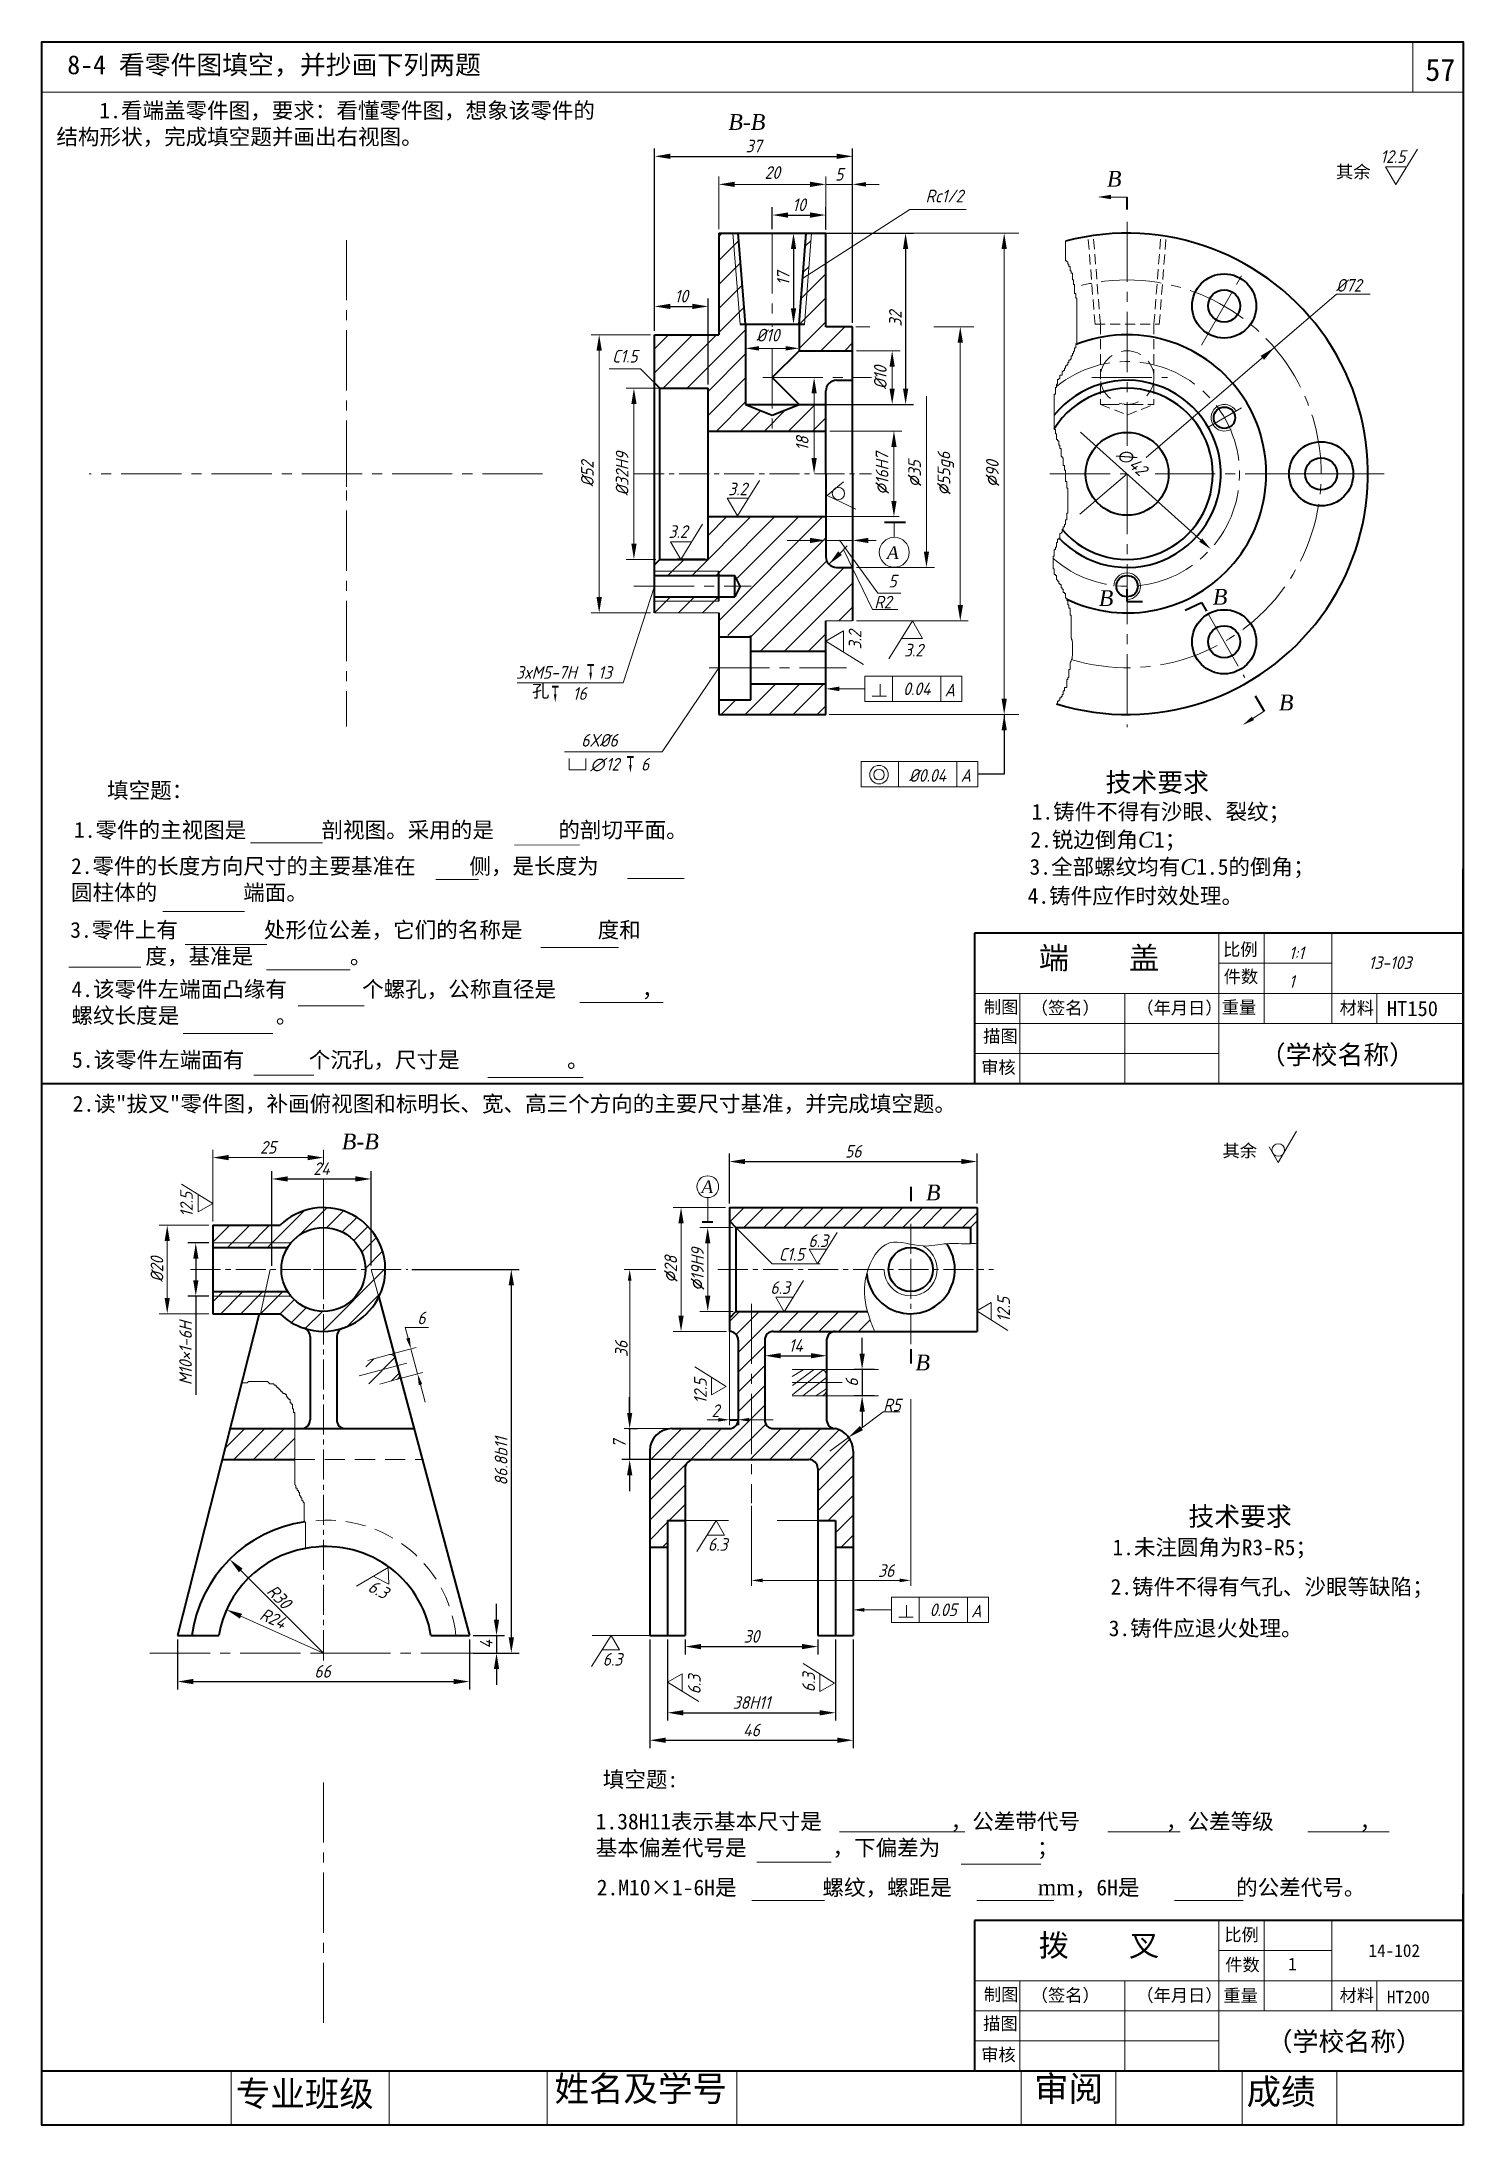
# Model space of a CAD drawing. Header units: millimetres. Extents: x -352 to -127, y 42 to 372.
import ezdxf

# ---------------------------------------------------------------- set-up
doc = ezdxf.new("R2010")
doc.units = ezdxf.units.MM
doc.header["$LTSCALE"] = 0.5
for name, pattern in [('ACAD_ISO02W100', [15, 12, -3]), ('CENTER2', [28.575, 19.05, -3.175, 3.175, -3.175]), ('DASHED2', [9.525, 6.35, -3.175])]:
    doc.linetypes.add(name, pattern=pattern)
doc.layers.get('0').update_dxf_attribs({"lineweight": 15})
for name, color, linetype, lineweight in [('中心线', 7, 'CENTER2', 15), ('剖面线', 7, 'Continuous', 9), ('图层2', 7, 'Continuous', 13), ('粗线', 7, 'Continuous', 40), ('粗线112', 7, 'Continuous', 40), ('细线', 7, 'Continuous', 15), ('虚线', 7, 'ACAD_ISO02W100', 15)]:
    doc.layers.add(name, color=color, linetype=linetype, lineweight=lineweight)
doc.styles.get("Standard").update_dxf_attribs({"font": 'SimSun.ttf', "height": 2})
doc.styles.add('style1', font='txt.shx', dxfattribs={"height": 2.5})
doc.styles.add('style2', font='SIMFANG.TTF', dxfattribs={"height": 4})
doc.styles.add('style3', font='SIMFANG.TTF', dxfattribs={"height": 2.5})
doc.styles.add('数字', font='isocp.shx', dxfattribs={"oblique": 15, "height": 2})
doc.dimstyles.new('Copy of ISO-25', dxfattribs={"dimtxt": 2, "dimasz": 2.5, "dimexe": 1.25, "dimexo": 0.625, "dimtad": 2, "dimdec": 0, "dimdsep": 46, "dimtxsty": '数字', "dimcen": 0, "dimadec": 0, "dimazin": 0, "dimtfac": 1, "dimtdec": 0, "dimtmove": 0, "dimatfit": 3, "dimfxl": 0, "dimarcsym": 0})
doc.dimstyles.new('ISO-25', dxfattribs={"dimtxt": 2, "dimasz": 2.5, "dimexe": 1.25, "dimexo": 0.625, "dimtad": 1, "dimdsep": 46, "dimtxsty": '数字', "dimcen": 2.5, "dimadec": 0, "dimazin": 0, "dimtfac": 1, "dimtmove": 0, "dimatfit": 3, "dimfxl": 0, "dimarcsym": 0})
pattern_1 = [(45, (-285.0873, 263.182), (-1.571545, 1.571545), [])]
pattern_2 = [(45, (-255.2604, 281.9195), (-1.90157, 1.90157), [])]

msp = doc.modelspace()

# ---------------------------------------------------------------- texts
at = {"style": '数字', "oblique": 15}
for s, p in [('∅', (-265.423, 256.949)), ('12   6', (-262.969, 256.949))]:
    msp.add_text(s, height=2, dxfattribs=at).set_placement(p)
at = {"attachment_point": 1}
for s, insert, char_height, width in [('    1.看端盖零件图，要求：看懂零件图，想象该零件的\\P结构形状，完成填空题并画出右视图。', (-349.927, 362.746), 2.5, 201.3044), ('{\\fTimes New Roman|b0|i1|c0|p18;B}', (-183.661, 351.934), 2.5, 2.377), ('{\\fTimes New Roman|b0|i1|c0|p18;A}', (-218.47, 292.472), 2, 2.37702), ('{\\fTimes New Roman|b0|i1|c0|p18;B}', (-184.948, 285.517), 2.5, 2.377), ('{\\fTimes New Roman|b0|i1|c0|p18;B}', (-166.903, 285.731), 2.5, 2.377), ('{\\fTimes New Roman|b0|i1|c0|p18;B}', (-156.445, 268.985), 2.5, 2.377), ('{\\f黑体|b0|i0|c134|p2;填空题：}', (-341.912, 255.065), 2.5, 201.3044), ('{\\f仿宋_GB2312|b0|i0|c134|p49;技术要求}', (-183.885, 256.593), 3, 201.3044), ('1{\\f宋体|b0|i0|c134|p2;.零件的主视图是       剖视图。采用的是      的剖切平面。}', (-347.147, 248.806), 2.5, 201.3044), ('{\\f宋体|b0|i0|c134|p2;2.零件的长度方向尺寸的主要基准在     侧，是长度为      \\P圆柱体的        端面。}', (-347.617, 243.071), 2.5, 201.3044), ('{\\f宋体|b0|i0|c134|p54;3\\f宋体|b0|i0|c134|p2;.零件上有        处形位公差，它们的名称是       度和\\P       度，基准是         。}', (-347.743, 232.972), 2.5, 201.3044), ('4.该零件左端面凸缘有       个螺孔，公称直径是        ，\\P螺纹长度是         。', (-347.546, 223.578), 2.5, 201.3044), ('{\\f宋体|b0|i0|c134|p2;5.该零件左端面有      个沉孔，尺寸是          。}', (-347.458, 212.393), 2.5, 201.3044), ('2.读"拔叉"零件图，补画俯视图和标明长、宽、高三个方向的主要尺寸基准，并完成填空题。', (-347.347, 205.435), 2.5, 201.3044), ('{\\fTimes New Roman|b0|i1|c0|p18;B-B}', (-304.77, 199.454), 2.5, 15.0076), ('{\\fTimes New Roman|b0|i1|c0|p18;A}', (-247.841, 192.026), 2, 1.8072), ('{\\fTimes New Roman|b0|i1|c0|p18;B}', (-212.312, 191.389), 2.5, 1.8072), ('{\\fTimes New Roman|b0|i1|c0|p18;B}', (-213.971, 164.462), 2.5, 3.6213), ('{\\f宋体|b0|i0|c134|p2;技术要求}', (-170.775, 140.334), 3, 201.3044), ('{\\f黑体|b0|i0|c134|p2;填空题:}', (-263.453, 98.419), 2.5, 201.3044), ('  1.38H11表示基本尺寸是            ，公差带代号        ，公差等级        ，\\P  基本偏差代号是        ，下偏差为         ；', (-267.971, 91.767), 2.5, 201.3044), ('2.M10×1-6H是        螺纹，螺距是        {\\fTimes New Roman|b0|i0|c0|p18;mm}，6H是         的公差代号。', (-264.406, 81.312), 2.5, 201.3044)]:
    msp.add_mtext(s, dxfattribs=dict(at, insert=insert, char_height=char_height, width=width))
at = {"attachment_point": 5}
for s, insert, char_height, style in [('12.5', (-138.4, 354.193), 2, '数字'), ('5', (-226.039, 351.377), 2, '数字'), ('Rc1/2', (-209.383, 347.944), 2, '数字'), ('C1.5', (-259.963, 322.569), 2, '数字'), ('3.2', (-242.107, 301.549), 2, '数字'), ('3.2', (-251.548, 294.794), 2, '数字'), ('5', (-217.6, 286.957), 2, '数字'), ('R2', (-219.125, 283.625), 2, '数字'), ('3.2', (-214.275, 276.022), 2, '数字'), ('3xM5-7H   13\\P{\\fSimSun|b0|i0|c134|p2;  }  16', (-269.615, 270.821), 2, '数字'), ('{\\fFangSong_GB2312|b0|i0|c134|p49;\\H0.8x;孔} ', (-273.288, 269.436), 2.5, 'style1'), ('6X%%c6', (-263.984, 261.745), 2, '数字'), ('6.3', (-229.366, 182.492), 2, '数字'), ('C1.5', (-233.579, 180.337), 2, '数字'), ('6.3', (-235.39, 175.065), 2, '数字'), ('2', (-245.626, 155.568), 2, '数字'), ('6.3', (-245.268, 134.392), 2, '数字'), ('       36', (-222.606, 130.246), 2, '数字'), ('6.3', (-261.921, 116.192), 2, '数字')]:
    msp.add_mtext(s, dxfattribs=dict(at, insert=insert, char_height=char_height, style=style))
at = {"char_height": 2, "attachment_point": 5, "style": '数字'}
for s, insert, rotation in [('3.2', (-223.53, 277.636), 90), ('12.5', (-329.34, 188.23), 90), ('{\\Ftxt.shx;%%C}19H9', (-248.471, 177.935), 90), ('{\\Ftxt.shx;%%C}28', (-252.696, 177.935), 90), ('12.5', (-200.014, 171.591), 90), ('36', (-260.51, 165.335), 90), ('12.5', (-248.006, 158.662), 90), ('6.3', (-298.97, 127.257), 332.6872), ('R24', (-315.657, 122.683), 336), ('6.3', (-248.963, 112.196), 90), ('6.3', (-230.868, 112.522), 90)]:
    msp.add_mtext(s, dxfattribs=dict(at, insert=insert, rotation=rotation))
at = {"attachment_point": 1}
for s, insert, char_height, width, style in [('1.铸件不得有沙眼、裂纹；', (-195.578, 251.687), 2.5, 201.3044, 'style2'), ('2.锐边倒角{\\fTimes New Roman|b0|i1|c0|p18;C}1；', (-195.789, 247.255), 2.5, 201.3044, 'style2'), ('3.全部螺纹均有{\\fTimes New Roman|b0|i1|c0|p18;C}1.5的倒角；', (-195.913, 242.96), 2.5, 201.3044, 'style2'), ('4.铸件应作时效处理。', (-196.211, 238.353), 2.5, 201.3044, 'style2'), ('1{\\f宋体|b0|i0|c134|p2;.未注圆角为R3-R5；}', (-182.788, 135.184), 2.5, 201.3044, 'style3'), ('{\\f宋体|b0|i0|c134|p2;2.铸件不得有气孔、沙眼等缺陷；}', (-183.086, 128.926), 2.5, 201.3044, 'style3'), ('{\\f宋体|b0|i0|c134|p54;3\\f宋体|b0|i0|c134|p2;.铸件应退火处理。}', (-183.384, 122.369), 2.5, 201.3044, 'style3'), ('专业班级', (-321.523, 49.394), 4, 23.3701, 'style2'), ('姓名及学号', (-271.094, 50.193), 4, 29.8443, 'style2'), ('审阅', (-195.194, 50.194), 4, 13.7378, 'style2'), ('成绩', (-161.56, 49.721), 4, 13.2641, 'style2')]:
    msp.add_mtext(s, dxfattribs=dict(at, insert=insert, char_height=char_height, width=width, style=style))
at = {"layer": '中心线', "insert": (-292.813, 171.263), "char_height": 2, "width": 5.37621, "attachment_point": 1, "style": '数字'}
msp.add_mtext('6', dxfattribs=at)
at = {"layer": '图层2', "attachment_point": 1}
for s, insert, char_height, width in [('{\\fSimHei|b0|i0|c134|p2;8-4 看零件图填空，并抄画下列两题}', (-348.209, 370.234), 3, 117.2589), ('57', (-133.273, 369.678), 3.5, 7.9756)]:
    msp.add_mtext(s, dxfattribs=dict(at, insert=insert, char_height=char_height, width=width))
at = {"layer": '粗线', "style": 'style3'}
for s, height, p in [('端    盖', 3.5, (-194.46, 225.531)), ('比例', 2, (-165.284, 227.619)), ('件数', 2, (-165.19, 223.328)), ('制图', 2, (-203.137, 218.487)), ('（签名）', 2, (-195.711, 218.369)), ('（年月日）', 2, (-179.002, 218.368)), ('重量', 2, (-165.486, 218.461)), ('材料', 2, (-146.838, 218.357)), ('HT150', 2.38, (-139.36, 218.069)), ('描图', 2, (-203.251, 213.886)), ('审核', 2, (-203.558, 208.951)), ('（学校名称）', 3, (-159.457, 210.446)), ('拨    叉', 3.5, (-194.46, 69.156)), ('比例', 2, (-165.081, 71.587)), ('14-102', 2, (-142.27, 69.07)), ('件数', 2, (-164.928, 66.821)), (' 1', 2, (-156.343, 66.93)), ('制图', 2, (-203.137, 62.112)), ('（签名）', 2, (-195.711, 61.994)), ('（年月日）', 2, (-179.002, 61.993)), ('重量', 2, (-165.224, 61.954)), ('材料', 2, (-146.838, 61.982)), ('HT200', 2, (-139.36, 61.694)), ('描图', 2, (-203.251, 57.511)), ('（学校名称）', 3, (-158.366, 54.179)), ('审核', 2, (-203.558, 52.576))]:
    msp.add_text(s, height=height, dxfattribs=at).set_placement(p)
at = {"layer": '细线', "style": '数字', "oblique": 15}
for s, p in [('∅', (-182.184, 306.827)), ('42', (-180.36, 305.185))]:
    msp.add_text(s, height=2, rotation=318.00027, dxfattribs=at).set_placement(p)
at = {"layer": '细线', "attachment_point": 1}
for s, insert, char_height, width, style in [('{\\fTimes New Roman|b0|i1|c0|p18;B-B}', (-243.589, 360.925), 2.5, 14.4459, 'style1'), ('其余', (-147.41, 352.783), 2, 11.1849, 'style3'), ('%%C72', (-147.41, 334.798), 2, 5.4209, '数字'), ('%%C10', (-239.176, 326.911), 2, 5.1552, '数字'), ('1:1', (-154.861, 229.076), 2, 11.38962, '数字'), ('1', (-154.861, 224.547), 2, 11.38962, '数字'), ('13-103', (-142.255, 227.529), 2, 11.38962, '数字'), ('其余', (-165.361, 197.747), 2, 11.1849, 'style3'), ('R5', (-219.068, 157.476), 2, 2.6226, '数字')]:
    msp.add_mtext(s, dxfattribs=dict(at, insert=insert, char_height=char_height, width=width, style=style))
at = {"layer": '细线', "char_height": 2, "attachment_point": 5, "style": '数字'}
for s, insert in [('20', (-236.626, 351.664)), ('25', (-316.423, 197.281))]:
    msp.add_mtext(s, dxfattribs=dict(at, insert=insert))
for s, insert, rotation in [('%%c10', (-219.532, 319.188), 90), ('%%c32H9', (-260.396, 303.942), 90), ('18', (-231.883, 308.728), 90), ('{\\Ftxt.shx;%%C}16H7', (-219.249, 303.942), 90), ('{\\Ftxt.shx;%%C}55g6', (-209.164, 303.942), 90), ('%%c52', (-265.902, 303.942), 90), ('{\\Ftxt.shx;%%C}35', (-214.102, 303.942), 90), ('{\\Ftxt.shx;%%c}90', (-201.794, 303.942), 90), ('%%C20', (-334.018, 177.935), 90), ('R30', (-314.683, 126.11), 315)]:
    msp.add_mtext(s, dxfattribs=dict(at, insert=insert, rotation=rotation))
at = {"layer": '细线', "linetype": 'Continuous', "char_height": 2, "attachment_point": 1, "style": '数字'}
for s, insert, width in [('0.04', (-215.918, 270.903), 8.00633), ('A', (-209.345, 270.703), 2.65556), ('%%c0.04', (-215.014, 257.179), 8.00633), ('A', (-206.81, 257.179), 2.65556), ('0.05', (-211.72, 125.039), 8.00633), ('A', (-205.146, 124.84), 2.65556)]:
    msp.add_mtext(s, dxfattribs=dict(at, insert=insert, width=width))

# ---------------------------------------------------------------- blocks, each defined once
blk = doc.blocks.new('*D1')
at = {"color": 0, "lineweight": -2}
for p, q in [((-236.63, 342.68), (-236.63, 346.18)), ((-234.13, 344.93), (-230.66, 344.93)), ((-228.16, 342.68), (-228.16, 346.18))]:
    blk.add_line(p, q, dxfattribs=at)
at = {"color": 0}
for points in [[(-234.13, 345.35), (-234.13, 344.51), (-236.63, 344.93)], [(-230.66, 345.35), (-230.66, 344.51), (-228.16, 344.93)]]:
    blk.add_solid(points, dxfattribs=at)
at = {"layer": 'Defpoints', "color": 0}
for p in [(-228.16, 344.93), (-236.63, 342.06), (-228.16, 342.06)]:
    blk.add_point(p, dxfattribs=at)
at = {"color": 0, "insert": (-232.39, 346.56), "char_height": 2, "attachment_point": 5, "style": '数字'}
blk.add_mtext('10', dxfattribs=at)
blk = doc.blocks.new('*D2')
at = {"color": 0, "lineweight": -2}
for p, q in [((-255.26, 326.59), (-255.26, 331.71)), ((-252.76, 330.46), (-249.29, 330.46)), ((-246.79, 318.12), (-246.79, 331.71))]:
    blk.add_line(p, q, dxfattribs=at)
at = {"color": 0}
for points in [[(-252.76, 330.88), (-252.76, 330.04), (-255.26, 330.46)], [(-249.29, 330.88), (-249.29, 330.04), (-246.79, 330.46)]]:
    blk.add_solid(points, dxfattribs=at)
at = {"layer": 'Defpoints', "color": 0}
for p in [(-246.79, 330.46), (-255.26, 325.96), (-246.79, 317.49)]:
    blk.add_point(p, dxfattribs=at)
at = {"color": 0, "insert": (-251.03, 332.09), "char_height": 2, "attachment_point": 5, "style": '数字'}
blk.add_mtext('10', dxfattribs=at)
blk = doc.blocks.new('*D3')
at = {"color": 0, "lineweight": -2}
for p, q in [((-236, 342.06), (-232.02, 342.06)), ((-233.27, 339.56), (-233.27, 330.16)), ((-236, 327.66), (-232.02, 327.66))]:
    blk.add_line(p, q, dxfattribs=at)
at = {"color": 0}
for points in [[(-233.68, 339.56), (-232.85, 339.56), (-233.27, 342.06)], [(-233.68, 330.16), (-232.85, 330.16), (-233.27, 327.66)]]:
    blk.add_solid(points, dxfattribs=at)
at = {"layer": 'Defpoints', "color": 0}
for p in [(-236.63, 342.06), (-236.63, 327.66), (-233.27, 327.66)]:
    blk.add_point(p, dxfattribs=at)
at = {"color": 0, "insert": (-234.89, 334.86), "char_height": 2, "attachment_point": 5, "rotation": 90, "style": '数字'}
blk.add_mtext('17', dxfattribs=at)
blk = doc.blocks.new('*D4')
at = {"color": 0, "lineweight": -2}
for p, q in [((-244.47, 342.06), (-214.28, 342.06)), ((-215.53, 339.56), (-215.53, 317.45)), ((-236, 314.95), (-214.28, 314.95))]:
    blk.add_line(p, q, dxfattribs=at)
at = {"color": 0}
for points in [[(-215.94, 339.56), (-215.11, 339.56), (-215.53, 342.06)], [(-215.94, 317.45), (-215.11, 317.45), (-215.53, 314.95)]]:
    blk.add_solid(points, dxfattribs=at)
at = {"layer": 'Defpoints', "color": 0}
for p in [(-245.1, 342.06), (-236.63, 314.95), (-215.53, 314.95)]:
    blk.add_point(p, dxfattribs=at)
at = {"color": 0, "insert": (-217.15, 328.5), "char_height": 2, "attachment_point": 5, "rotation": 90, "style": '数字'}
blk.add_mtext('32', dxfattribs=at)
blk = doc.blocks.new('CUZAO')
for p, q in [((-20.17, -4.19), (-15.78, 2.87)), ((-18.27, -0.9), (-22.07, -0.9)), ((-22.07, -0.9), (-20.17, -4.19))]:
    blk.add_line(p, q)
blk = doc.blocks.new('*D7')
at = {"color": 0, "lineweight": -2}
for p, q in [((-330.77, 119.35), (-330.77, 111.42)), ((-284.57, 119.35), (-284.57, 111.42)), ((-328.27, 112.67), (-287.07, 112.67))]:
    blk.add_line(p, q, dxfattribs=at)
at = {"color": 0}
for points in [[(-328.27, 113.09), (-328.27, 112.25), (-330.77, 112.67)], [(-287.07, 113.09), (-287.07, 112.25), (-284.57, 112.67)]]:
    blk.add_solid(points, dxfattribs=at)
at = {"layer": 'Defpoints', "color": 0}
for p in [(-330.77, 119.97), (-284.57, 119.97), (-284.57, 112.67)]:
    blk.add_point(p, dxfattribs=at)
at = {"color": 0, "insert": (-307.81, 114.29), "char_height": 2, "attachment_point": 5, "style": '数字'}
blk.add_mtext('66', dxfattribs=at)
blk = doc.blocks.new('*D8')
at = {"color": 0, "lineweight": -2}
for p, q in [((-293.69, 177.93), (-276.68, 177.93)), ((-277.93, 175.43), (-277.93, 119.67)), ((-283.95, 117.17), (-276.68, 117.17))]:
    blk.add_line(p, q, dxfattribs=at)
at = {"color": 0}
for points in [[(-278.35, 175.43), (-277.51, 175.43), (-277.93, 177.93)], [(-278.35, 119.67), (-277.51, 119.67), (-277.93, 117.17)]]:
    blk.add_solid(points, dxfattribs=at)
at = {"layer": 'Defpoints', "color": 0}
for p in [(-294.31, 177.93), (-284.57, 117.17), (-277.93, 117.17)]:
    blk.add_point(p, dxfattribs=at)
at = {"color": 0, "insert": (-279.55, 147.55), "char_height": 2, "attachment_point": 5, "rotation": 90, "style": '数字'}
blk.add_mtext('86.8b11', dxfattribs=at)
blk = doc.blocks.new('*D9')
at = {"color": 0, "lineweight": -2}
for p, q in [((-280.27, 122.47), (-280.27, 124.97)), ((-283.95, 119.97), (-279.02, 119.97)), ((-280.27, 119.97), (-280.27, 117.17)), ((-283.95, 117.17), (-279.02, 117.17)), ((-280.27, 114.67), (-280.27, 112.17))]:
    blk.add_line(p, q, dxfattribs=at)
at = {"color": 0}
for points in [[(-280.69, 122.47), (-279.86, 122.47), (-280.27, 119.97)], [(-280.69, 114.67), (-279.86, 114.67), (-280.27, 117.17)]]:
    blk.add_solid(points, dxfattribs=at)
at = {"layer": 'Defpoints', "color": 0}
for p in [(-284.57, 119.97), (-284.57, 117.17), (-280.27, 117.17)]:
    blk.add_point(p, dxfattribs=at)
at = {"color": 0, "insert": (-281.9, 118.57), "char_height": 2, "attachment_point": 5, "rotation": 90, "style": '数字'}
blk.add_mtext('4', dxfattribs=at)
blk = doc.blocks.new('*D10')
at = {"color": 0, "lineweight": -2}
for p, q in [((-243.42, 188.36), (-243.42, 196.28)), ((-240.92, 195.03), (-206.72, 195.03)), ((-204.22, 188.36), (-204.22, 196.28))]:
    blk.add_line(p, q, dxfattribs=at)
at = {"color": 0}
for points in [[(-240.92, 195.44), (-240.92, 194.61), (-243.42, 195.03)], [(-206.72, 195.44), (-206.72, 194.61), (-204.22, 195.03)]]:
    blk.add_solid(points, dxfattribs=at)
at = {"layer": 'Defpoints', "color": 0}
for p in [(-204.22, 195.03), (-243.42, 187.73), (-204.22, 187.73)]:
    blk.add_point(p, dxfattribs=at)
at = {"color": 0, "insert": (-223.82, 196.65), "char_height": 2, "attachment_point": 5, "style": '数字'}
blk.add_mtext('56', dxfattribs=at)
blk = doc.blocks.new('*D11')
at = {"color": 0, "lineweight": -2}
for p, q in [((-259.2, 155.23), (-259.2, 157.73)), ((-259.45, 152.73), (-257.95, 152.73)), ((-259.2, 152.73), (-259.2, 147.83)), ((-240.76, 147.83), (-260.45, 147.83)), ((-259.2, 145.33), (-259.2, 142.83))]:
    blk.add_line(p, q, dxfattribs=at)
at = {"color": 0}
for points in [[(-259.61, 155.23), (-258.78, 155.23), (-259.2, 152.73)], [(-259.61, 145.33), (-258.78, 145.33), (-259.2, 147.83)]]:
    blk.add_solid(points, dxfattribs=at)
at = {"layer": 'Defpoints', "color": 0}
for p in [(-260.07, 152.73), (-259.2, 147.83), (-240.14, 147.83)]:
    blk.add_point(p, dxfattribs=at)
at = {"color": 0, "insert": (-260.82, 150.28), "char_height": 2, "attachment_point": 5, "rotation": 90, "style": '数字'}
blk.add_mtext('7', dxfattribs=at)
blk = doc.blocks.new('*D12')
at = {"color": 0, "lineweight": -2}
for p, q in [((-250.42, 119.35), (-250.42, 116.96)), ((-229.42, 119.35), (-229.42, 116.96)), ((-247.92, 118.21), (-231.92, 118.21))]:
    blk.add_line(p, q, dxfattribs=at)
at = {"color": 0}
for points in [[(-247.92, 118.63), (-247.92, 117.79), (-250.42, 118.21)], [(-231.92, 118.63), (-231.92, 117.79), (-229.42, 118.21)]]:
    blk.add_solid(points, dxfattribs=at)
at = {"layer": 'Defpoints', "color": 0}
for p in [(-250.42, 119.97), (-229.42, 119.97), (-229.42, 118.21)]:
    blk.add_point(p, dxfattribs=at)
at = {"color": 0, "insert": (-239.92, 119.83), "char_height": 2, "attachment_point": 5, "style": '数字'}
blk.add_mtext('30', dxfattribs=at)
blk = doc.blocks.new('*D13')
at = {"color": 0, "lineweight": -2}
for p, q in [((-253.22, 119.35), (-253.22, 106.48)), ((-226.62, 119.35), (-226.62, 106.48)), ((-250.72, 107.73), (-229.12, 107.73))]:
    blk.add_line(p, q, dxfattribs=at)
at = {"color": 0}
for points in [[(-250.72, 108.14), (-250.72, 107.31), (-253.22, 107.73)], [(-229.12, 108.14), (-229.12, 107.31), (-226.62, 107.73)]]:
    blk.add_solid(points, dxfattribs=at)
at = {"layer": 'Defpoints', "color": 0}
for p in [(-253.22, 119.97), (-226.62, 119.97), (-226.62, 107.73)]:
    blk.add_point(p, dxfattribs=at)
at = {"color": 0, "insert": (-239.92, 109.35), "char_height": 2, "attachment_point": 5, "style": '数字'}
blk.add_mtext('38H11', dxfattribs=at)
blk = doc.blocks.new('*D14')
at = {"color": 0, "lineweight": -2}
for p, q in [((-256.02, 119.35), (-256.02, 102.13)), ((-223.82, 119.35), (-223.82, 102.13)), ((-253.52, 103.38), (-226.32, 103.38))]:
    blk.add_line(p, q, dxfattribs=at)
at = {"color": 0}
for points in [[(-253.52, 103.79), (-253.52, 102.96), (-256.02, 103.38)], [(-226.32, 103.79), (-226.32, 102.96), (-223.82, 103.38)]]:
    blk.add_solid(points, dxfattribs=at)
at = {"layer": 'Defpoints', "color": 0}
for p in [(-256.02, 119.97), (-223.82, 119.97), (-223.82, 103.38)]:
    blk.add_point(p, dxfattribs=at)
at = {"color": 0, "insert": (-239.92, 105), "char_height": 2, "attachment_point": 5, "style": '数字'}
blk.add_mtext('46', dxfattribs=at)
blk = doc.blocks.new('*D15')
at = {"color": 0, "lineweight": -2}
for p, q in [((-222.41, 164.61), (-222.41, 167.11)), ((-220.45, 162.11), (-223.66, 162.11)), ((-222.41, 162.11), (-222.41, 157.91)), ((-220.45, 157.91), (-223.66, 157.91)), ((-222.41, 155.41), (-222.41, 152.91))]:
    blk.add_line(p, q, dxfattribs=at)
at = {"color": 0}
for points in [[(-222.82, 164.61), (-221.99, 164.61), (-222.41, 162.11)], [(-222.82, 155.41), (-221.99, 155.41), (-222.41, 157.91)]]:
    blk.add_solid(points, dxfattribs=at)
at = {"layer": 'Defpoints', "color": 0}
for p in [(-219.83, 162.11), (-222.41, 157.91), (-219.83, 157.91)]:
    blk.add_point(p, dxfattribs=at)
at = {"color": 0, "insert": (-224.03, 160.01), "char_height": 2, "attachment_point": 5, "rotation": 90, "style": '数字'}
blk.add_mtext('6', dxfattribs=at)
blk = doc.blocks.new('*D16')
at = {"layer": 'Defpoints', "color": 0}
for p in [(-237.82, 165.86), (-228.02, 164.28), (-228.02, 164.28)]:
    blk.add_point(p, dxfattribs=at)
at = {"layer": '细线', "color": 0, "lineweight": -2}
for p, q in [((-237.82, 165.24), (-237.82, 163.03)), ((-228.02, 164.9), (-228.02, 165.53)), ((-235.32, 164.28), (-230.52, 164.28))]:
    blk.add_line(p, q, dxfattribs=at)
at = {"layer": '细线', "color": 0}
for points in [[(-235.32, 164.69), (-235.32, 163.86), (-237.82, 164.28)], [(-230.52, 164.69), (-230.52, 163.86), (-228.02, 164.28)]]:
    blk.add_solid(points, dxfattribs=at)
at = {"layer": '细线', "color": 0, "insert": (-232.92, 165.9), "char_height": 2, "attachment_point": 5, "style": '数字'}
blk.add_mtext('14', dxfattribs=at)
blk = doc.blocks.new('*D22')
at = {"layer": 'Defpoints', "color": 0}
for p in [(-223.92, 354.23), (-223.92, 327.23), (-255.26, 325.96)]:
    blk.add_point(p, dxfattribs=at)
at = {"layer": '细线', "color": 0, "lineweight": -2}
for p, q in [((-255.26, 326.59), (-255.26, 355.48)), ((-252.76, 354.23), (-226.42, 354.23)), ((-223.92, 327.86), (-223.92, 355.48))]:
    blk.add_line(p, q, dxfattribs=at)
at = {"layer": '细线', "color": 0}
for points in [[(-252.76, 354.65), (-252.76, 353.82), (-255.26, 354.23)], [(-226.42, 354.65), (-226.42, 353.82), (-223.92, 354.23)]]:
    blk.add_solid(points, dxfattribs=at)
at = {"layer": '细线', "color": 0, "insert": (-239.59, 355.86), "char_height": 2, "attachment_point": 5, "style": '数字'}
blk.add_mtext('37', dxfattribs=at)
blk = doc.blocks.new('*D23')
at = {"layer": 'Defpoints', "color": 0}
for p in [(-325.17, 182.13), (-327.87, 173.73), (-325.17, 173.73)]:
    blk.add_point(p, dxfattribs=at)
at = {"layer": '细线', "color": 0, "lineweight": -2}
for p, q in [((-325.8, 182.13), (-329.12, 182.13)), ((-327.87, 179.63), (-327.87, 176.23)), ((-325.8, 173.73), (-329.12, 173.73)), ((-327.87, 173.73), (-327.87, 158.1))]:
    blk.add_line(p, q, dxfattribs=at)
at = {"layer": '细线', "color": 0}
for points in [[(-328.28, 179.63), (-327.45, 179.63), (-327.87, 182.13)], [(-328.28, 176.23), (-327.45, 176.23), (-327.87, 173.73)]]:
    blk.add_solid(points, dxfattribs=at)
at = {"layer": '细线', "color": 0, "insert": (-329.49, 164.67), "char_height": 2, "attachment_point": 5, "rotation": 90, "style": '数字'}
blk.add_mtext('M10×1-6H', dxfattribs=at)
blk = doc.blocks.new('*D24')
at = {"layer": 'Defpoints', "color": 0}
for p in [(-300.1, 192.27), (-315.84, 177.88), (-300.1, 177.93)]:
    blk.add_point(p, dxfattribs=at)
at = {"layer": '细线', "color": 0, "lineweight": -2}
for p, q in [((-315.84, 178.51), (-315.84, 193.52)), ((-313.34, 192.27), (-302.6, 192.27)), ((-300.1, 178.56), (-300.1, 193.52))]:
    blk.add_line(p, q, dxfattribs=at)
at = {"layer": '细线', "color": 0}
for points in [[(-313.34, 192.69), (-313.34, 191.86), (-315.84, 192.27)], [(-302.6, 192.69), (-302.6, 191.86), (-300.1, 192.27)]]:
    blk.add_solid(points, dxfattribs=at)
at = {"layer": '细线', "color": 0, "insert": (-307.97, 193.9), "char_height": 2, "attachment_point": 5, "style": '数字'}
blk.add_mtext('24', dxfattribs=at)
blk = doc.blocks.new('粗糙度2')
at = {"layer": '细线'}
for p, q in [((5.77, 10), (0, 0)), ((0, 0), (-2.89, 5))]:
    blk.add_line(p, q, dxfattribs=at)
blk.add_circle((0, 4), 2, dxfattribs=at)

# ---------------------------------------------------------------- dimensions: what is measured, and where the dimension line sits
for base, p1, p2, text, picture, middle in [((-228.156, 344.931), (-236.626, 342.057), (-228.156, 342.057), '10', '*D1', (-232.391, 346.556)), ((-246.79, 330.461), (-255.26, 325.964), (-246.79, 317.494), '10', '*D2', (-251.025, 332.086)), ((-204.224, 195.027), (-243.424, 187.735), (-204.224, 187.735), '56', '*D10', (-223.824, 196.652))]:
    dim = msp.add_linear_dim(base=base, p1=p1, p2=p2, text=text, dimstyle='ISO-25', override={"dimtxt": 2})
    dim.commit()
    dim.dimension.update_dxf_attribs({"geometry": picture, "text_midpoint": middle})
dim = msp.add_linear_dim(base=(-215.527, 314.953), p1=(-245.096, 342.057), p2=(-236.626, 314.953), angle=90, text='32', dimstyle='ISO-25', override={"dimtxt": 2})
dim.commit()
dim.dimension.update_dxf_attribs({"geometry": '*D4', "text_midpoint": (-215.527, 328.505), "dimtype": 160})
for base, p1, p2, text, picture, middle in [((-233.265, 327.658), (-236.626, 342.057), (-236.626, 327.658), '17', '*D3', (-234.89, 334.857)), ((-222.406, 157.913), (-219.826, 162.113), (-219.826, 157.913), '6', '*D15', (-224.031, 160.013))]:
    dim = msp.add_linear_dim(base=base, p1=p1, p2=p2, angle=90, text=text, dimstyle='ISO-25', override={"dimtxt": 2})
    dim.commit()
    dim.dimension.update_dxf_attribs({"geometry": picture, "text_midpoint": middle})
for base, p1, p2, text, picture, middle in [((-277.929, 117.175), (-294.314, 177.935), (-284.573, 117.175), '86.8b11', '*D8', (-279.554, 147.555)), ((-259.197, 147.835), (-260.072, 152.735), (-240.137, 147.835), '7', '*D11', (-260.822, 150.285)), ((-280.273, 117.175), (-284.573, 119.975), (-284.573, 117.175), '4', '*D9', (-281.898, 118.575))]:
    dim = msp.add_linear_dim(base=base, p1=p1, p2=p2, angle=90, text=text, dimstyle='ISO-25')
    dim.commit()
    dim.dimension.update_dxf_attribs({"geometry": picture, "text_midpoint": middle})
dim = msp.add_linear_dim(base=(-284.573, 112.67), p1=(-330.773, 119.975), p2=(-284.573, 119.975), text='66', dimstyle='ISO-25')
dim.commit()
dim.dimension.update_dxf_attribs({"geometry": '*D7', "text_midpoint": (-307.805, 112.67), "dimtype": 160})
for base, p1, p2, text, picture, middle in [((-223.824, 103.376), (-256.024, 119.975), (-223.824, 119.975), '46', '*D14', (-239.924, 105.001)), ((-226.624, 107.727), (-253.224, 119.975), (-226.624, 119.975), '38H11', '*D13', (-239.924, 109.352)), ((-229.424, 118.209), (-250.424, 119.975), (-229.424, 119.975), '30', '*D12', (-239.924, 119.834))]:
    dim = msp.add_linear_dim(base=base, p1=p1, p2=p2, text=text, dimstyle='ISO-25')
    dim.commit()
    dim.dimension.update_dxf_attribs({"geometry": picture, "text_midpoint": middle})
at = {"layer": '细线'}
for base, p1, p2, text, dimstyle, picture, middle in [((-223.921, 354.234), (-255.26, 325.964), (-223.921, 327.234), '37', 'ISO-25', '*D22', (-239.591, 355.859)), ((-300.096, 192.272), (-315.845, 177.885), (-300.096, 177.935), '24', 'Copy of ISO-25', '*D24', (-307.97, 193.898))]:
    dim = msp.add_linear_dim(base=base, p1=p1, p2=p2, text=text, dimstyle=dimstyle, dxfattribs=at)
    dim.commit()
    dim.dimension.update_dxf_attribs({"geometry": picture, "text_midpoint": middle})
dim = msp.add_linear_dim(base=(-327.865, 173.735), p1=(-325.173, 182.135), p2=(-325.173, 173.735), angle=90, text='M10×1-6H', dimstyle='Copy of ISO-25', dxfattribs=at)
dim.commit()
dim.dimension.update_dxf_attribs({"geometry": '*D23', "text_midpoint": (-329.49, 164.669)})
dim = msp.add_linear_dim(base=(-228.024, 164.275), p1=(-237.824, 165.864), p2=(-228.024, 164.275), text='14', dimstyle='ISO-25', override={"dimtxt": 2}, dxfattribs=at)
dim.commit()
dim.dimension.update_dxf_attribs({"geometry": '*D16', "text_midpoint": (-232.924, 165.9)})

# ---------------------------------------------------------------- hatches: boundary and pattern name
at = {"layer": '中心线'}
h = msp.add_hatch(dxfattribs=at)
h.set_pattern_fill('ANSI31', color=256, scale=0.7, style=0)
h.set_pattern_definition([(45, (-285.0873, 285.2563), (-1.571545, 1.571545), [])])
h.paths.add_polyline_path([(-296.016, 162.704), (-296.352, 163.959, 0.4142136), (-297.21, 164.454), (-300.66, 163.53), (-301.293, 161.29)])
h.paths.add_polyline_path([(-296.148, 160.49, 0.4142136), (-295.653, 161.347), (-296.016, 162.704), (-301.293, 161.29), (-301.693, 159.876), (-298.733, 159.798)])
at = {"layer": '剖面线'}
h = msp.add_hatch(dxfattribs=at)
h.set_pattern_fill('ANSI31', color=256, scale=0.847, style=0)
h.set_pattern_definition(pattern_2)
h.paths.add_polyline_path([(-246.79, 317.494), (-246.79, 310.718), (-236.626, 310.718), (-236.626, 313.259), (-240.861, 314.953), (-240.861, 327.658), (-241.711, 327.658), (-242.856, 342.057), (-245.096, 342.057), (-245.096, 325.964), (-255.26, 325.964), (-255.26, 318.341), (-254.413, 317.494)])
h.paths.add_polyline_path([(-228.156, 327.234), (-228.156, 337.918), (-230.909, 335.617), (-231.542, 327.658), (-232.391, 327.658), (-232.391, 323.423), (-223.921, 323.423), (-223.921, 327.234)])
h.paths.add_polyline_path([(-236.626, 297.166), (-241.657, 297.166), (-241.669, 297.145), (-241.681, 297.166), (-246.79, 297.166), (-246.79, 290.39), (-254.413, 290.39), (-255.26, 289.543), (-255.26, 288.272), (-245.096, 288.272), (-245.096, 287.849), (-242.555, 287.849), (-241.708, 286.155), (-242.555, 284.461), (-245.096, 284.461), (-245.096, 284.037), (-255.26, 284.037), (-255.26, 281.92), (-245.096, 281.92), (-245.096, 278.32), (-240.014, 278.32), (-240.014, 275.779), (-236.626, 275.779)])
h.paths.add_polyline_path([(-228.156, 280.649), (-223.921, 280.649), (-223.921, 289.119), (-226.462, 289.119, -0.4142136), (-228.156, 290.813), (-228.156, 297.166), (-236.097, 297.166), (-236.626, 297.166), (-236.626, 275.779), (-228.156, 275.779)])
h.paths.add_polyline_path([(-228.156, 265.827), (-228.156, 270.697), (-236.626, 270.697), (-236.626, 265.827)])
h.paths.add_polyline_path([(-240.014, 268.156), (-245.096, 268.156), (-245.096, 265.827), (-236.626, 265.827), (-236.626, 270.697), (-240.014, 270.697)])
h.paths.add_polyline_path([(-241.711, 327.658), (-240.861, 327.658), (-242.006, 342.057), (-242.856, 342.057)], flags=16)
h.paths.add_polyline_path([(-231.819, 334.857), (-230.909, 335.617), (-230.397, 342.057), (-231.247, 342.057)])
h.paths.add_polyline_path([(-230.909, 335.617), (-231.819, 334.857), (-232.391, 327.658), (-231.542, 327.658)], flags=16)
h.paths.add_polyline_path([(-228.156, 310.718), (-228.156, 314.953), (-232.391, 314.953), (-236.626, 313.259), (-236.626, 310.718)])
h.paths.add_polyline_path([(-245.312, 326.211), (-245.312, 330.798), (-242.136, 330.798), (-242.136, 326.211)], flags=25)
h.paths.add_polyline_path([(-236.159, 285.649), (-232.906, 288.884), (-230.666, 286.632), (-233.919, 283.397)], flags=24)
h.paths.add_polyline_path([(-233.184, 309.623), (-233.184, 313.506), (-230.008, 313.506), (-230.008, 309.623)], flags=9)
h = msp.add_hatch(dxfattribs=at)
h.set_pattern_fill('ANSI31', color=256, scale=0.7, style=0)
h.set_pattern_definition(pattern_1)
h.paths.add_polyline_path([(-314.531, 184.935), (-325.173, 184.935), (-325.173, 182.135), (-312.828, 182.135, -0.2255124), (-307.673, 184.585), (-307.673, 187.735, 0.1962616)])
h.paths.add_polyline_path([(-307.673, 187.735), (-307.673, 184.585, -0.4142136), (-301.023, 177.935), (-297.873, 177.935, 0.4142136)])
h.paths.add_polyline_path([(-307.673, 171.285), (-307.673, 168.135, 0.0796236), (-304.61, 168.626, 0.3239072), (-297.873, 177.935), (-301.023, 177.935, -0.4142136)])
h.paths.add_polyline_path([(-314.531, 170.935, 0.1148433), (-310.735, 168.626, 0.0796236), (-307.673, 168.135), (-307.673, 171.285, -0.2255124), (-312.828, 173.735), (-325.173, 173.735), (-325.173, 170.935)])
h.paths.add_polyline_path([(-312.828, 173.735, -0.0323428), (-313.327, 174.435), (-325.173, 174.435), (-325.173, 173.735)])
h.paths.add_polyline_path([(-325.173, 182.135), (-325.173, 181.435), (-313.327, 181.435, -0.0323428), (-312.828, 182.135)])
h = msp.add_hatch(dxfattribs=at)
h.set_pattern_fill('ANSI31', color=256, scale=0.7, style=0)
h.set_pattern_definition(pattern_1)
h.paths.add_polyline_path([(-243.424, 187.735), (-243.424, 185.635), (-242.374, 184.585), (-214.724, 184.585), (-214.724, 187.735)])
h.paths.add_polyline_path([(-205.274, 184.585), (-204.224, 185.635), (-204.224, 187.735), (-214.724, 187.735), (-214.724, 184.585)])
h.paths.add_polyline_path([(-236.424, 168.135), (-226.624, 168.135), (-221.146, 168.135), (-221.146, 168.365), (-221.061, 168.45), (-221.061, 169.636), (-221.146, 169.721), (-221.146, 170.06), (-221.231, 170.23), (-221.231, 170.653), (-221.4, 170.823), (-221.4, 171.077), (-221.485, 171.077), (-221.485, 171.162), (-221.608, 171.285), (-239.924, 171.285), (-239.924, 147.835), (-230.824, 147.835, -0.4142136), (-229.424, 146.435), (-229.424, 138.175), (-226.624, 138.175), (-226.624, 133.975), (-223.824, 133.975), (-223.824, 149.235, 0.3393594), (-226.624, 152.735), (-236.424, 152.735, -0.4142136), (-237.824, 154.135), (-237.824, 166.735, -0.4142136)])
h.paths.add_polyline_path([(-239.924, 171.285), (-242.374, 171.285), (-243.424, 170.235), (-243.424, 168.135, -0.4142136), (-242.024, 166.735), (-242.024, 154.135, -0.4142136), (-243.424, 152.735), (-252.524, 152.735, 0.4142136), (-256.024, 149.235), (-256.024, 133.975), (-253.224, 133.975), (-253.224, 138.175), (-250.424, 138.175), (-250.424, 146.435, -0.4142136), (-249.024, 147.835), (-239.924, 147.835)])
h = msp.add_hatch(dxfattribs=at)
h.set_pattern_fill('ANSI31', color=256, scale=0.7, style=0)
h.set_pattern_definition(pattern_1)
h.paths.add_polyline_path([(-322.464, 152.735), (-323.707, 147.835), (-312.203, 147.835), (-312.203, 152.735)])
at = {"layer": '细线'}
h = msp.add_hatch(dxfattribs=at)
h.set_pattern_fill('ANSI31', color=256, scale=0.847, style=0)
h.set_pattern_definition(pattern_2)
h.paths.add_polyline_path([(-255.26, 288.272), (-255.26, 287.849), (-245.096, 287.849), (-245.096, 288.272)])
h.paths.add_polyline_path([(-245.096, 284.037), (-245.096, 284.461), (-255.26, 284.461), (-255.26, 284.037)])

# ---------------------------------------------------------------- linework, layer by layer
for p, q in [((-352.258, 372.39), (-352.258, 364.39)), ((-135.258, 364.39), (-135.258, 372.39)), ((-352.258, 364.39), (-127.258, 364.39)), ((-137.962, 349.789), (-134.5, 355.362)), ((-228.156, 342.586), (-228.156, 350.848)), ((-136.353, 352.576), (-139.571, 352.576)), ((-139.571, 352.576), (-137.962, 349.789)), ((-230.274, 349.789), (-232.391, 349.789)), ((-228.156, 349.789), (-223.921, 349.789)), ((-221.804, 349.789), (-219.686, 349.789)), ((-183.004, 347.789), (-180.464, 347.789)), ((-231.819, 334.857), (-214.85, 345.808)), ((-214.85, 345.808), (-205.937, 345.808)), ((-227.627, 342.057), (-197.594, 342.057)), ((-190.209, 340.79), (-190.209, 337.705)), ((-190.209, 337.705), (-190.029, 337.705)), ((-190.029, 337.705), (-190.029, 337.525)), ((-190.029, 337.525), (-189.85, 337.525)), ((-189.85, 337.525), (-189.85, 337.167)), ((-189.85, 337.167), (-189.67, 337.167)), ((-189.67, 337.167), (-189.67, 336.808)), ((-189.67, 336.808), (-189.491, 336.808)), ((-189.491, 336.808), (-189.491, 336.091)), ((-228.156, 334.116), (-228.156, 333.53)), ((-189.491, 336.091), (-189.311, 336.091)), ((-189.311, 336.091), (-189.311, 335.732)), ((-189.311, 335.732), (-189.132, 335.732)), ((-189.132, 335.732), (-189.132, 334.656)), ((-189.132, 334.656), (-188.952, 334.656)), ((-188.952, 334.656), (-188.952, 333.939)), ((-188.952, 333.939), (-188.773, 333.939)), ((-188.773, 333.939), (-188.773, 332.504)), ((-188.773, 332.504), (-188.593, 332.504)), ((-188.593, 332.504), (-188.593, 331.787)), ((-188.593, 331.787), (-188.414, 331.787)), ((-188.414, 331.787), (-188.414, 324.434)), ((-177.471, 306.512), (-147.342, 332.378)), ((-223.392, 327.234), (-221.191, 327.234)), ((-211.076, 327.234), (-204.72, 327.234)), ((-238.744, 323.821), (-234.509, 323.821)), ((-188.593, 323.896), (-188.773, 323.896)), ((-188.773, 323.896), (-188.773, 323.358)), ((-188.414, 324.434), (-188.593, 324.434)), ((-188.593, 324.434), (-188.593, 323.896)), ((-257.485, 320.565), (-262.459, 320.565)), ((-255.26, 318.341), (-257.485, 320.565)), ((-190.568, 320.13), (-190.747, 320.13)), ((-190.747, 320.13), (-190.747, 319.592)), ((-190.388, 320.309), (-190.568, 320.309)), ((-190.568, 320.309), (-190.568, 320.13)), ((-190.209, 320.668), (-190.388, 320.668)), ((-190.388, 320.668), (-190.388, 320.309)), ((-190.029, 321.027), (-190.209, 321.027)), ((-190.209, 321.027), (-190.209, 320.668)), ((-189.85, 321.206), (-190.029, 321.206)), ((-190.029, 321.206), (-190.029, 321.027)), ((-189.67, 321.565), (-189.85, 321.565)), ((-189.85, 321.565), (-189.85, 321.206)), ((-189.491, 321.923), (-189.67, 321.923)), ((-189.67, 321.923), (-189.67, 321.565)), ((-189.311, 322.103), (-189.491, 322.103)), ((-189.491, 322.103), (-189.491, 321.923)), ((-189.132, 322.641), (-189.311, 322.641)), ((-189.311, 322.641), (-189.311, 322.103)), ((-188.952, 322.999), (-189.132, 322.999)), ((-189.132, 322.999), (-189.132, 322.641)), ((-188.773, 323.358), (-188.952, 323.358)), ((-188.952, 323.358), (-188.952, 322.999)), ((-247.32, 317.494), (-251.661, 317.494)), ((-236.001, 319.188), (-228.758, 319.188)), ((-191.644, 317.619), (-191.824, 317.619)), ((-191.824, 317.619), (-191.824, 316.543)), ((-191.465, 318.157), (-191.644, 318.157)), ((-191.644, 318.157), (-191.644, 317.619)), ((-191.285, 318.875), (-191.465, 318.875)), ((-191.465, 318.875), (-191.465, 318.157)), ((-191.106, 319.054), (-191.285, 319.054)), ((-191.285, 319.054), (-191.285, 318.875)), ((-190.747, 319.592), (-191.106, 319.592)), ((-191.106, 319.592), (-191.106, 319.054)), ((-230.008, 316.688), (-230.008, 306.442)), ((-191.824, 316.543), (-192.003, 316.543)), ((-192.003, 316.543), (-192.003, 310.984)), ((-162.346, 314.402), (-167.627, 311.353)), ((-192.003, 310.984), (-191.824, 310.984)), ((-191.824, 310.984), (-191.824, 310.267)), ((-191.824, 310.267), (-191.644, 310.267)), ((-191.644, 310.267), (-191.644, 309.37)), ((-187.825, 310.569), (-168.818, 293.455)), ((-191.644, 309.37), (-191.465, 309.37)), ((-191.465, 309.37), (-191.465, 309.191)), ((-191.465, 309.191), (-191.285, 309.191)), ((-191.285, 309.191), (-191.285, 308.473)), ((-191.285, 308.473), (-191.106, 308.473)), ((-191.106, 308.473), (-191.106, 307.935)), ((-191.106, 307.935), (-190.926, 307.935)), ((-190.926, 307.935), (-190.926, 306.68)), ((-190.926, 306.68), (-190.747, 306.68)), ((-190.747, 306.68), (-190.747, 306.501)), ((-190.747, 306.501), (-190.568, 306.501)), ((-190.568, 306.501), (-190.568, 305.245)), ((-190.568, 305.245), (-190.388, 305.245)), ((-190.388, 305.245), (-190.388, 304.528)), ((-190.388, 304.528), (-190.209, 304.528)), ((-190.209, 304.528), (-190.209, 302.735)), ((-187.926, 297.536), (-180.464, 303.942)), ((-242.136, 297.305), (-238.674, 302.878)), ((-225.343, 302.688), (-227.925, 300.52)), ((-227.925, 300.52), (-223.381, 298.353)), ((-190.209, 302.735), (-190.029, 302.735)), ((-190.029, 302.735), (-190.029, 301.659)), ((-190.029, 301.659), (-189.85, 301.659)), ((-189.85, 301.659), (-189.85, 297.713)), ((-240.527, 300.092), (-243.745, 300.092)), ((-243.745, 300.092), (-242.136, 297.305)), ((-189.85, 297.713), (-190.029, 297.713)), ((-190.029, 297.713), (-190.029, 296.637)), ((-251.11, 290.39), (-247.648, 295.963)), ((-217.318, 293.897), (-217.318, 296.154)), ((-191.106, 293.768), (-191.285, 293.768)), ((-191.285, 293.768), (-191.285, 293.589)), ((-190.926, 294.485), (-191.106, 294.485)), ((-191.106, 294.485), (-191.106, 293.768)), ((-190.747, 294.665), (-190.926, 294.665)), ((-190.926, 294.665), (-190.926, 294.485)), ((-190.568, 295.203), (-190.747, 295.203)), ((-190.747, 295.203), (-190.747, 294.665)), ((-190.388, 295.561), (-190.568, 295.561)), ((-190.568, 295.561), (-190.568, 295.203)), ((-190.209, 295.92), (-190.388, 295.92)), ((-190.388, 295.92), (-190.388, 295.561)), ((-190.029, 296.637), (-190.209, 296.637)), ((-190.209, 296.637), (-190.209, 295.92)), ((-249.501, 293.176), (-252.719, 293.176)), ((-252.719, 293.176), (-251.11, 290.39)), ((-226.462, 290.813), (-227.663, 289.618)), ((-224.763, 292.534), (-225.9, 291.391)), ((-192.003, 290.899), (-192.183, 290.899)), ((-192.183, 290.899), (-192.183, 288.926)), ((-191.824, 291.975), (-192.003, 291.975)), ((-192.003, 291.975), (-192.003, 290.899)), ((-191.644, 292.333), (-191.824, 292.333)), ((-191.824, 292.333), (-191.824, 291.975)), ((-191.465, 293.051), (-191.644, 293.051)), ((-191.644, 293.051), (-191.644, 292.333)), ((-191.285, 293.589), (-191.465, 293.589)), ((-191.465, 293.589), (-191.465, 293.051)), ((-192.183, 288.926), (-192.003, 288.926)), ((-192.003, 288.926), (-192.003, 288.029)), ((-192.003, 288.029), (-191.824, 288.029)), ((-191.824, 288.029), (-191.824, 287.85)), ((-191.824, 287.85), (-191.644, 287.85)), ((-191.644, 287.85), (-191.644, 287.133)), ((-191.644, 287.133), (-191.465, 287.133)), ((-191.465, 287.133), (-191.465, 286.953)), ((-180.464, 283.021), (-180.464, 289.119)), ((-191.465, 286.953), (-191.285, 286.953)), ((-191.285, 286.953), (-191.285, 286.595)), ((-191.285, 286.595), (-191.106, 286.595)), ((-191.106, 286.595), (-191.106, 286.415)), ((-191.106, 286.415), (-190.926, 286.415)), ((-190.926, 286.415), (-190.926, 285.877)), ((-190.926, 285.877), (-190.747, 285.877)), ((-190.747, 285.877), (-190.747, 285.698)), ((-190.747, 285.698), (-190.568, 285.698)), ((-190.568, 285.698), (-190.568, 285.16)), ((-190.568, 285.16), (-190.388, 285.16)), ((-190.388, 285.16), (-190.388, 284.981)), ((-190.388, 284.981), (-190.209, 284.981)), ((-190.209, 284.981), (-190.209, 284.263)), ((-190.209, 284.263), (-190.029, 284.263)), ((-190.029, 284.263), (-190.029, 283.905)), ((-190.029, 283.905), (-189.85, 283.905)), ((-189.85, 283.905), (-189.85, 283.187)), ((-255.26, 281.92), (-245.096, 281.92)), ((-223.921, 280.649), (-228.156, 280.649)), ((-189.85, 283.187), (-189.67, 283.187)), ((-189.67, 283.187), (-189.67, 282.649)), ((-189.67, 282.649), (-189.491, 282.649)), ((-189.491, 282.649), (-189.491, 281.573)), ((-189.491, 281.573), (-189.311, 281.573)), ((-189.311, 283.786), (-189.132, 283.786)), ((-189.311, 281.573), (-189.311, 277.987)), ((-189.311, 280.917), (-189.311, 279.303)), ((-265.37, 272.46), (-265.37, 273.72)), ((-245.096, 273.238), (-254.033, 259.935)), ((-189.85, 271.351), (-190.029, 271.351)), ((-190.029, 271.351), (-190.029, 270.096)), ((-189.67, 271.71), (-189.85, 271.71)), ((-189.85, 271.71), (-189.85, 271.351)), ((-189.491, 272.965), (-189.67, 272.965)), ((-189.67, 272.965), (-189.67, 271.71)), ((-189.491, 273.503), (-189.491, 272.965)), ((-270.982, 269), (-270.982, 270.259)), ((-226.039, 269.888), (-221.954, 269.888)), ((-191.465, 267.585), (-191.649, 267.504)), ((-191.285, 267.944), (-191.465, 267.944)), ((-191.465, 267.944), (-191.465, 267.585)), ((-191.106, 268.123), (-191.285, 268.123)), ((-191.285, 268.123), (-191.285, 267.944)), ((-190.926, 268.482), (-191.106, 268.482)), ((-191.106, 268.482), (-191.106, 268.123)), ((-190.747, 268.661), (-190.926, 268.661)), ((-190.926, 268.661), (-190.926, 268.482)), ((-190.568, 269.02), (-190.747, 269.02)), ((-190.747, 269.02), (-190.747, 268.661)), ((-190.388, 269.558), (-190.568, 269.558)), ((-190.568, 269.558), (-190.568, 269.02)), ((-190.029, 270.096), (-190.388, 270.096)), ((-190.388, 270.096), (-190.388, 269.558)), ((-227.627, 265.827), (-197.594, 265.827)), ((-160.55, 265.221), (-158.777, 266.379)), ((-254.033, 259.935), (-269.507, 259.935)), ((-268.789, 258.868), (-268.789, 257.086)), ((-266.142, 257.086), (-266.142, 258.868)), ((-259.081, 257.848), (-259.081, 259.108)), ((-268.789, 257.086), (-266.142, 257.086)), ((-319.188, 245.488), (-307.796, 245.488)), ((-277.417, 245.112), (-267.146, 245.18)), ((-259.524, 239.866), (-250.56, 239.857)), ((-333.107, 234.632), (-320.175, 234.632)), ((-165.933, 207.39), (-165.933, 231.19)), ((-158.793, 216.91), (-158.793, 231.19)), ((-148.083, 216.91), (-148.083, 231.19)), ((-329.555, 229.43), (-316.624, 229.43)), ((-273.258, 228.954), (-260.942, 228.954)), ((-347.965, 225.819), (-336.573, 225.819)), ((-316.683, 225.382), (-303.444, 225.382)), ((-165.933, 226.43), (-148.083, 226.43)), ((-204.608, 221.67), (-127.258, 221.67)), ((-197.468, 207.39), (-197.468, 221.67)), ((-180.808, 207.39), (-180.808, 221.67)), ((-311.669, 219.69), (-301.201, 219.69)), ((-267.068, 220.206), (-253.882, 220.206)), ((-329.849, 215.322), (-315.686, 215.322)), ((-204.608, 216.91), (-165.933, 216.91)), ((-165.933, 216.91), (-127.258, 216.91)), ((-204.608, 212.15), (-165.933, 212.15)), ((-281.648, 208.339), (-266.561, 208.339)), ((-246.846, 189.326), (-246.846, 185.474)), ((-205.274, 184.585), (-204.224, 185.635)), ((-242.811, 184.585), (-247.75, 184.585)), ((-242.374, 184.585), (-236.624, 178.825)), ((-236.624, 178.825), (-229.057, 178.825)), ((-316.073, 177.935), (-317.616, 170.935)), ((-255.061, 177.935), (-260.072, 177.935)), ((-259.197, 176.185), (-259.197, 154.485)), ((-242.811, 177.935), (-245.238, 177.935)), ((-243.424, 177.497), (-243.424, 153.26)), ((-242.811, 171.285), (-247.75, 171.285)), ((-243.861, 168.135), (-252.145, 168.135)), ((-233.482, 162.113), (-219.826, 162.113)), ((-231.73, 162.031), (-233.464, 161.002)), ((-230.103, 162.031), (-233.41, 159.54)), ((-228.586, 162.031), (-233.41, 158.077)), ((-320.676, 159.785), (-320.465, 159.995)), ((-320.465, 159.995), (-319.714, 159.995)), ((-319.714, 159.995), (-319.527, 160.183)), ((-319.527, 160.183), (-316.522, 160.183)), ((-316.522, 160.183), (-316.147, 159.807)), ((-316.147, 159.807), (-315.583, 159.807)), ((-315.583, 159.807), (-315.395, 159.62)), ((-315.395, 159.62), (-315.208, 159.62)), ((-315.208, 159.62), (-315.208, 159.432)), ((-315.208, 159.432), (-315.02, 159.432)), ((-315.02, 159.432), (-315.02, 159.244)), ((-315.02, 159.244), (-314.832, 159.244)), ((-314.832, 159.244), (-314.832, 159.057)), ((-314.832, 159.057), (-314.644, 159.057)), ((-314.644, 159.057), (-314.644, 158.869)), ((-314.644, 158.869), (-314.457, 158.869)), ((-314.457, 158.869), (-314.457, 158.681)), ((-314.457, 158.681), (-314.269, 158.681)), ((-314.269, 158.681), (-314.269, 158.494)), ((-314.269, 158.494), (-314.081, 158.494)), ((-314.081, 158.494), (-314.081, 158.306)), ((-228.044, 160.84), (-231.784, 157.915)), ((-314.081, 158.306), (-313.706, 158.306)), ((-313.706, 158.306), (-313.706, 158.118)), ((-313.706, 158.118), (-313.518, 158.118)), ((-313.518, 158.118), (-313.518, 157.743)), ((-313.518, 157.743), (-313.33, 157.743)), ((-313.33, 157.743), (-313.33, 157.556)), ((-313.33, 157.556), (-313.142, 157.556)), ((-313.142, 157.556), (-313.142, 157.368)), ((-313.142, 157.368), (-312.954, 157.368)), ((-312.954, 157.368), (-312.954, 156.805)), ((-312.954, 156.805), (-312.767, 156.805)), ((-312.767, 156.805), (-312.767, 156.617)), ((-312.767, 156.617), (-312.579, 156.617)), ((-312.579, 156.617), (-312.579, 155.867)), ((-312.579, 155.867), (-312.391, 155.867)), ((-312.391, 155.867), (-312.391, 155.304)), ((-312.391, 155.304), (-312.203, 155.304)), ((-312.203, 155.304), (-312.203, 143.858)), ((-233.482, 157.913), (-219.826, 157.913)), ((-214.724, 157.389), (-214.724, 127.816)), ((-245.174, 154.135), (-246.924, 154.135)), ((-240.274, 154.135), (-236.482, 154.135)), ((-312.203, 143.858), (-312.016, 143.67)), ((-312.016, 143.67), (-312.016, 143.295)), ((-312.016, 143.295), (-311.828, 143.295)), ((-311.828, 143.295), (-311.828, 142.92)), ((-311.828, 142.92), (-311.64, 142.92)), ((-311.64, 142.92), (-311.64, 142.732)), ((-311.64, 142.732), (-311.452, 142.545)), ((-311.452, 142.545), (-311.452, 142.169)), ((-311.452, 142.169), (-311.264, 141.982)), ((-311.264, 141.982), (-311.264, 141.794)), ((-311.264, 141.794), (-311.077, 141.794)), ((-311.077, 141.794), (-311.077, 141.419)), ((-311.077, 141.419), (-310.889, 141.231)), ((-310.889, 141.231), (-310.889, 141.043)), ((-310.889, 141.043), (-310.701, 141.043)), ((-310.701, 141.043), (-310.701, 138.041)), ((-239.924, 140.502), (-239.924, 127.816)), ((-310.513, 137.854), (-310.513, 133.733)), ((-238.174, 128.691), (-216.474, 128.691)), ((-307.673, 117.175), (-320.719, 123.03)), ((-222.074, 124.024), (-217.755, 124.024)), ((-256.024, 119.975), (-265.148, 119.975)), ((-225.998, 88.88), (-206.158, 88.88)), ((-183.531, 88.88), (-172.045, 88.88)), ((-151.843, 88.88), (-138.974, 88.88)), ((-239.086, 84.057), (-227.29, 84.057)), ((-206.722, 83.764), (-194.139, 83.764)), ((-165.933, 51.015), (-165.933, 74.815)), ((-158.793, 60.535), (-158.793, 74.815)), ((-148.083, 60.535), (-148.083, 74.815)), ((-165.933, 70.055), (-148.083, 70.055)), ((-204.608, 65.295), (-127.258, 65.295)), ((-197.468, 51.015), (-197.468, 65.295)), ((-180.808, 51.015), (-180.808, 65.295)), ((-204.608, 60.535), (-165.933, 60.535)), ((-165.933, 60.535), (-127.258, 60.535)), ((-204.608, 55.775), (-165.933, 55.775)), ((-322.258, 42.39), (-322.258, 51.015)), ((-297.258, 42.39), (-297.258, 51.015)), ((-272.258, 42.39), (-272.258, 51.015)), ((-242.258, 42.39), (-242.258, 51.015)), ((-197.258, 42.39), (-197.258, 51.015)), ((-182.258, 42.39), (-182.258, 51.015)), ((-162.258, 42.39), (-162.258, 51.015)), ((-147.258, 42.39), (-147.258, 51.015))]:
    msp.add_line(p, q)
at = {"linetype": 'CENTER2'}
for p, q in [((-180.464, 343.87), (-180.464, 308.367)), ((-236.626, 342.057), (-236.626, 327.221)), ((-168.711, 324.299), (-161.836, 336.207)), ((-236.626, 323.821), (-236.626, 310.718)), ((-238.142, 319.188), (-220.95, 319.188)), ((-186.077, 319.188), (-174.053, 319.188)), ((-192.673, 303.942), (-180.464, 303.942)), ((-180.464, 303.942), (-180.464, 263.835)), ((-176.053, 303.942), (-139.779, 303.942)), ((-156.957, 303.942), (-143.208, 303.942)), ((-258.521, 286.155), (-239.965, 286.155)), ((-167.653, 281.752), (-161.836, 271.676)), ((-246.599, 273.238), (-224.865, 273.238)), ((-239.924, 172.503), (-239.924, 140.939)), ((-233.482, 160.013), (-225.566, 160.013)), ((-335.132, 117.175), (-279.719, 117.175)), ((-307.673, 96.7), (-307.673, 58.384))]:
    msp.add_line(p, q, dxfattribs=at)
at = {"linetype": 'Continuous'}
for p, q in [((-241.706, 327.59), (-242.856, 342.057)), ((-231.547, 327.59), (-230.397, 342.057)), ((-325.173, 182.135), (-312.828, 182.135)), ((-325.173, 173.735), (-312.828, 173.735))]:
    msp.add_line(p, q, dxfattribs=at)
at = {"linetype": 'DASHED2', "ltscale": 0.5}
for p, q in [((-185.543, 327.59), (-186.653, 341.551)), ((-184.699, 327.658), (-185.814, 341.679)), ((-176.229, 327.658), (-175.115, 341.679)), ((-175.385, 327.59), (-174.275, 341.551)), ((-185.549, 327.658), (-175.379, 327.658)), ((-184.699, 327.658), (-184.699, 314.953)), ((-176.229, 327.658), (-176.229, 314.953)), ((-184.699, 314.953), (-180.464, 313.259)), ((-180.464, 313.259), (-176.229, 314.953))]:
    msp.add_line(p, q, dxfattribs=at)
at = {"linetype": 'CENTER2', "ltscale": 0.5}
for p, q in [((-307.673, 192.272), (-307.673, 117.175)), ((-214.724, 185.18), (-214.724, 166.094)), ((-328.7, 177.935), (-294.314, 177.935)), ((-245.238, 177.935), (-201.629, 177.935))]:
    msp.add_line(p, q, dxfattribs=at)
at = {"ltscale": 0.5}
msp.add_line((-307.673, 178.372), (-307.673, 192.272), dxfattribs=at)
at = {"linetype": 'DASHED2'}
msp.add_line((-312.203, 147.835), (-292.034, 147.835), dxfattribs=at)
msp.add_circle((-180.464, 319.188), 4.235, dxfattribs=at)
for centre, radius in [((-226.169, 300.83), 0.974), ((-217.318, 291.522), 2.375), ((-246.846, 191.049), 1.723)]:
    msp.add_circle(centre, radius)
at = {"linetype": 'CENTER2'}
for radius, start, end in [(30.704, 253.253, 105.70063), (17.789, 228.79595, 128.9379)]:
    msp.add_arc((-180.464, 303.942), radius, start, end, dxfattribs=at)
for centre, start, end in [((-165.06, 312.835), 30, 300), ((-180.464, 286.155), 270, 180)]:
    msp.add_arc(centre, 2.118, start, end)
at = {"linetype": 'Continuous'}
msp.add_arc((-214.724, 177.935), 4.2, 180, 62.30693, dxfattribs=at)
at = {"linetype": 'DASHED2'}
msp.add_arc((-307.008, 117.801), 20.424, 6.10876, 100.04894, dxfattribs=at)
for points in [[(-230.274, 350.142), (-230.274, 349.436), (-228.156, 349.789)], [(-221.804, 350.142), (-221.804, 349.436), (-223.921, 349.789)], [(-183.004, 348.142), (-183.004, 347.436), (-185.121, 347.789)], [(-238.744, 324.174), (-238.744, 323.468), (-240.861, 323.821)], [(-159.336, 322.63), (-158.794, 321.997), (-157.168, 323.942)], [(-230.424, 316.688), (-229.591, 316.688), (-230.008, 319.188)], [(-230.424, 306.442), (-229.591, 306.442), (-230.008, 303.942)], [(-168.581, 293.717), (-169.054, 293.193), (-167.244, 292.038)], [(-226.196, 291.685), (-225.605, 291.097), (-227.663, 289.618)], [(-265.58, 272.46), (-265.16, 272.46), (-265.37, 271.2)], [(-271.192, 269), (-270.772, 269), (-270.982, 267.74)], [(-226.039, 270.241), (-226.039, 269.535), (-228.156, 269.888)], [(-160.725, 265.489), (-160.375, 264.952), (-162.162, 264.168)], [(-259.291, 257.848), (-258.871, 257.848), (-259.081, 256.588)], [(-259.489, 176.185), (-258.905, 176.185), (-259.197, 177.935)], [(-259.489, 154.485), (-258.905, 154.485), (-259.197, 152.735)], [(-245.174, 154.427), (-245.174, 153.843), (-243.424, 154.135)], [(-240.274, 154.427), (-240.274, 153.843), (-242.024, 154.135)], [(-238.174, 128.982), (-238.174, 128.399), (-239.924, 128.691)], [(-216.474, 128.982), (-216.474, 128.399), (-214.724, 128.691)], [(-320.548, 123.41), (-320.89, 122.65), (-323, 124.054)], [(-222.074, 124.316), (-222.074, 123.733), (-223.824, 124.024)]]:
    msp.add_solid(points)
at = {"layer": '中心线', "linetype": 'CENTER2'}
for p, q in [((-304.026, 340.976), (-304.026, 263.908)), ((-272.986, 303.942), (-344.76, 303.942))]:
    msp.add_line(p, q, dxfattribs=at)
at = {"layer": '中心线', "ltscale": 0.5}
msp.add_line((-258.521, 303.942), (-220.95, 303.942), dxfattribs=at)
at = {"layer": '中心线'}
for p, q in [((-294.277, 167.051), (-294.729, 168.741)), ((-296.787, 164.567), (-292.979, 165.587)), ((-293.824, 165.36), (-292.762, 161.397)), ((-301.996, 161.102), (-294.463, 163.12)), ((-295.725, 160.603), (-291.917, 161.623)), ((-292.31, 159.706), (-291.566, 156.929))]:
    msp.add_line(p, q, dxfattribs=at)
for centre, start, end in [((-297.029, 163.777), 14.99323, 104.99323), ((-296.329, 161.166), 284.99323, 14.99323)]:
    msp.add_arc(centre, 0.7, start, end, dxfattribs=at)
for points in [[(-293.995, 167.126), (-294.558, 166.975), (-293.824, 165.36)], [(-292.028, 159.782), (-292.591, 159.631), (-292.762, 161.397)]]:
    msp.add_solid(points, dxfattribs=at)
at = {"layer": '粗线'}
for p, q in [((-180.464, 345.829), (-180.464, 347.789)), ((-245.096, 342.057), (-228.156, 342.057)), ((-245.096, 342.057), (-245.096, 325.964)), ((-240.861, 327.658), (-242.006, 342.057)), ((-232.391, 327.658), (-231.247, 342.057)), ((-228.156, 327.234), (-228.156, 342.057)), ((-241.711, 327.658), (-231.542, 327.658)), ((-240.861, 327.658), (-240.861, 314.953)), ((-240.861, 327.128), (-240.861, 322.762)), ((-232.391, 327.658), (-232.391, 323.423)), ((-232.391, 327.128), (-232.391, 323.423)), ((-223.921, 327.234), (-228.156, 327.234)), ((-223.921, 303.942), (-223.921, 327.234)), ((-255.26, 281.92), (-255.26, 325.964)), ((-255.26, 325.964), (-245.096, 325.964)), ((-232.391, 323.423), (-236.626, 319.188)), ((-255.26, 318.341), (-254.413, 317.494)), ((-254.413, 317.494), (-255.26, 318.341)), ((-254.413, 290.39), (-254.413, 317.494)), ((-246.79, 290.39), (-246.79, 317.494)), ((-236.626, 319.188), (-232.391, 314.953)), ((-228.156, 303.942), (-228.156, 317.07)), ((-240.861, 314.953), (-236.626, 313.259)), ((-236.626, 313.259), (-232.391, 314.953)), ((-232.391, 314.953), (-228.156, 314.953)), ((-228.156, 303.942), (-228.156, 290.813)), ((-223.921, 303.942), (-223.921, 280.649)), ((-218.863, 296.272), (-215.536, 296.272)), ((-255.26, 289.543), (-254.413, 290.39)), ((-247.32, 290.39), (-251.661, 290.39)), ((-245.096, 283.785), (-245.096, 288.524)), ((-242.555, 284.461), (-242.555, 287.849)), ((-241.708, 286.155), (-242.555, 287.849)), ((-241.708, 286.155), (-242.555, 284.461)), ((-180.464, 283.735), (-180.464, 285.694)), ((-245.096, 281.92), (-245.096, 278.32)), ((-228.156, 265.827), (-228.156, 280.649)), ((-180.464, 283.735), (-178.032, 283.735)), ((-171.27, 282.354), (-168.711, 283.584)), ((-245.096, 278.32), (-245.096, 265.827)), ((-240.014, 268.156), (-240.014, 278.32)), ((-265.862, 273.72), (-264.863, 273.72)), ((-271.474, 270.259), (-270.476, 270.259)), ((-160.178, 268.805), (-158.777, 266.379)), ((-245.096, 265.827), (-228.156, 265.827)), ((-259.573, 259.108), (-258.575, 259.108)), ((-127.258, 231.19), (-204.608, 231.19)), ((-204.608, 231.19), (-204.608, 207.39)), ((-352.258, 207.39), (-127.258, 207.39)), ((-214.71, 191.006), (-214.71, 188.729)), ((-325.173, 184.935), (-314.531, 184.935)), ((-325.173, 184.935), (-325.173, 170.935)), ((-247.711, 185.474), (-246.059, 185.474)), ((-243.424, 187.735), (-204.224, 187.735)), ((-243.424, 187.735), (-243.424, 168.135)), ((-243.424, 185.635), (-242.374, 184.585)), ((-243.31, 185.522), (-242.374, 184.585)), ((-204.224, 187.735), (-204.224, 183.197)), ((-242.374, 184.585), (-205.274, 184.585)), ((-242.374, 184.585), (-242.374, 171.285)), ((-205.274, 184.585), (-205.274, 182.016)), ((-204.224, 183.197), (-204.224, 168.135)), ((-325.173, 181.435), (-313.327, 181.435)), ((-325.173, 174.435), (-313.327, 174.435)), ((-298.917, 173.533), (-284.573, 119.975)), ((-317.848, 170.935), (-330.773, 119.975)), ((-325.173, 170.935), (-314.531, 170.935)), ((-242.374, 171.285), (-243.424, 170.235)), ((-242.374, 171.285), (-221.57, 171.285)), ((-243.424, 168.135), (-243.424, 168.135)), ((-242.024, 166.735), (-242.024, 154.135)), ((-237.824, 166.735), (-237.824, 154.135)), ((-236.424, 168.135), (-226.624, 168.135)), ((-228.024, 166.735), (-228.024, 154.135)), ((-226.624, 168.135), (-204.224, 168.135)), ((-214.71, 165.319), (-214.71, 163.042)), ((-322.464, 152.735), (-311.173, 152.735)), ((-311.173, 152.735), (-304.173, 152.735)), ((-304.173, 152.735), (-293.346, 152.735)), ((-252.524, 152.735), (-243.424, 152.735)), ((-243.424, 154.135), (-242.024, 154.135)), ((-242.024, 154.94), (-242.024, 153.26)), ((-236.424, 152.735), (-226.624, 152.735)), ((-256.024, 149.235), (-256.024, 119.975)), ((-223.824, 149.235), (-223.824, 119.975)), ((-323.707, 147.835), (-312.203, 147.835)), ((-250.424, 146.435), (-250.424, 119.975)), ((-249.024, 147.835), (-230.824, 147.835)), ((-229.424, 146.435), (-229.424, 119.975)), ((-253.224, 138.175), (-250.424, 138.175)), ((-253.224, 138.175), (-253.224, 119.975)), ((-229.424, 138.175), (-226.624, 138.175)), ((-226.624, 138.175), (-226.624, 119.975)), ((-256.024, 133.975), (-253.224, 133.975)), ((-226.624, 133.975), (-223.824, 133.975)), ((-330.773, 119.975), (-324.238, 119.975)), ((-290.651, 119.975), (-284.573, 119.975)), ((-256.024, 119.975), (-250.424, 119.975)), ((-229.424, 119.975), (-223.824, 119.975)), ((-127.258, 74.815), (-204.608, 74.815)), ((-204.608, 74.815), (-204.608, 51.015)), ((-352.258, 51.015), (-127.258, 51.015))]:
    msp.add_line(p, q, dxfattribs=at)
at = {"layer": '粗线', "linetype": 'Continuous'}
for p, q in [((-232.391, 323.423), (-223.921, 323.423)), ((-232.391, 323.423), (-223.921, 323.423)), ((-254.413, 317.494), (-246.79, 317.494)), ((-226.462, 318.764), (-223.921, 318.764)), ((-240.861, 314.953), (-232.391, 314.953)), ((-246.79, 310.718), (-228.156, 310.718)), ((-246.79, 297.166), (-228.156, 297.166)), ((-255.26, 287.849), (-242.555, 287.849)), ((-254.413, 290.39), (-246.79, 290.39)), ((-226.462, 289.119), (-223.921, 289.119)), ((-255.26, 284.461), (-242.555, 284.461)), ((-245.051, 278.15), (-239.969, 278.15)), ((-240.014, 275.877), (-228.156, 275.877)), ((-240.014, 270.697), (-228.156, 270.697)), ((-245.096, 268.156), (-240.014, 268.156)), ((-309.773, 167.296), (-309.773, 154.135)), ((-305.573, 167.296), (-305.573, 154.135))]:
    msp.add_line(p, q, dxfattribs=at)
at = {"layer": '粗线', "linetype": 'CENTER2'}
msp.add_line((-168.711, 283.584), (-167.921, 282.216), dxfattribs=at)
at = {"layer": '粗线'}
msp.add_lwpolyline([(-127.258, 42.39), (-352.258, 42.39), (-352.258, 372.39), (-127.258, 372.39)], close=True, dxfattribs=at)
for centre, radius in [((-165.112, 330.532), 5.082), ((-165.112, 330.532), 2.541), ((-165.06, 312.835), 1.694), ((-180.464, 303.942), 6.564), ((-149.76, 303.942), 5.082), ((-149.76, 303.942), 2.541), ((-180.464, 286.155), 1.694), ((-165.112, 277.351), 5.082), ((-165.112, 277.351), 2.541), ((-307.673, 177.935), 6.65), ((-214.724, 177.935), 3.5)]:
    msp.add_circle(centre, radius, dxfattribs=at)
for centre, radius, start, end in [((-180.464, 303.942), 38.115, 252.93596, 104.8127), ((-180.464, 303.942), 22.022, 244.25674, 111.66289), ((-226.462, 317.07), 1.694, 90, 180), ((-180.464, 303.942), 14.822, 223.34221, 141.12222), ((-180.464, 303.942), 13.552, 220.64397, 148.37189), ((-226.462, 290.813), 1.694, 180, 270), ((-307.673, 177.935), 9.8, 288.20996, 134.41531), ((-214.724, 177.935), 7, 185.83958, 35.65792), ((-307.673, 177.935), 9.8, 225.58469, 251.79004), ((-311.173, 167.296), 1.4, 0, 71.79004), ((-307.673, 177.935), 9.8, 251.79004, 288.20996), ((-304.173, 167.296), 1.4, 108.20996, 180), ((-243.424, 166.735), 1.4, 0, 90), ((-236.424, 166.735), 1.4, 90, 180), ((-226.624, 166.735), 1.4, 90, 180), ((-311.173, 154.135), 1.4, 270, 0), ((-304.173, 154.135), 1.4, 180, 270), ((-252.524, 149.235), 3.5, 90, 180), ((-243.424, 154.135), 1.4, 270, 0), ((-236.424, 154.135), 1.4, 180, 270), ((-226.624, 154.135), 1.4, 180, 270), ((-227.505, 149.16), 3.682, 1.16955, 76.15007), ((-249.024, 146.435), 1.4, 90, 180), ((-230.824, 146.435), 1.4, 0, 90), ((-307.673, 117.175), 21, 98.08499, 172.33774), ((-307.673, 117.175), 16.8, 99.73506, 170.40593), ((-307.216, 117.277), 16.783, 9.24969, 101.33043)]:
    msp.add_arc(centre, radius, start, end, dxfattribs=at)
msp.add_solid([(-234.509, 324.174), (-234.509, 323.468), (-232.391, 323.821)], dxfattribs=at)
at = {"layer": '粗线112'}
for p, q in [((-127.258, 207.39), (-127.258, 241.39)), ((-127.258, 207.39), (-127.258, 231.19)), ((-237.758, 207.39), (-127.258, 207.39)), ((-204.608, 207.39), (-127.258, 207.39)), ((-127.258, 51.015), (-127.258, 79.015)), ((-127.258, 51.015), (-127.258, 74.815)), ((-204.608, 51.015), (-127.258, 51.015))]:
    msp.add_line(p, q, dxfattribs=at)
at = {"layer": '细线'}
for p, q in [((-245.096, 342.682), (-245.096, 351.039)), ((-228.156, 342.682), (-228.156, 351.039)), ((-242.596, 349.789), (-230.656, 349.789)), ((-227.531, 342.057), (-198.669, 342.057)), ((-199.919, 268.327), (-199.919, 339.557)), ((-147.342, 332.378), (-141.989, 332.378)), ((-255.885, 325.964), (-265.277, 325.964)), ((-264.027, 284.42), (-264.027, 323.464)), ((-223.296, 323.423), (-216.407, 323.423)), ((-206.872, 283.149), (-206.872, 324.734)), ((-217.657, 320.923), (-217.657, 317.453)), ((-254.54, 317.494), (-259.771, 317.494)), ((-258.521, 314.994), (-258.521, 292.89)), ((-234.069, 310.718), (-229.834, 314.953)), ((-227.531, 314.953), (-216.407, 314.953)), ((-212.227, 291.619), (-212.227, 316.264)), ((-227.531, 310.718), (-216.124, 310.718)), ((-217.374, 308.218), (-217.374, 299.666)), ((-305.864, 303.942), (-302.409, 303.942)), ((-304.026, 305.116), (-304.026, 301.885)), ((-236.097, 297.166), (-216.529, 297.166)), ((-228.156, 291.438), (-228.156, 294.648)), ((-223.921, 289.744), (-223.921, 294.648)), ((-230.656, 293.398), (-234.296, 293.398)), ((-223.921, 293.398), (-228.156, 293.398)), ((-226.003, 293.438), (-219.924, 285.071)), ((-225.332, 291.963), (-220.77, 282.473)), ((-221.421, 293.398), (-220.193, 293.398)), ((-255.038, 290.39), (-259.771, 290.39)), ((-223.296, 289.119), (-210.977, 289.119)), ((-255.26, 286.155), (-260.243, 270.821)), ((-231.098, 287.066), (-234.342, 283.822)), ((-219.924, 285.071), (-216.297, 285.071)), ((-255.885, 281.92), (-265.277, 281.92)), ((-223.296, 280.649), (-205.622, 280.649)), ((-220.77, 282.473), (-216.733, 282.473)), ((-189.335, 278.039), (-189.259, 277.888)), ((-189.259, 277.888), (-189.259, 277.737)), ((-189.259, 277.737), (-189.184, 277.585)), ((-189.184, 277.585), (-189.184, 277.434)), ((-189.184, 277.434), (-189.108, 277.283)), ((-189.108, 277.283), (-189.108, 275.167)), ((-189.411, 274.109), (-189.486, 273.958)), ((-189.486, 273.958), (-189.486, 273.278)), ((-189.335, 274.26), (-189.411, 274.109)), ((-189.259, 274.562), (-189.335, 274.411)), ((-189.335, 274.411), (-189.335, 274.26)), ((-189.184, 274.714), (-189.259, 274.562)), ((-189.108, 275.167), (-189.184, 275.016)), ((-189.184, 275.016), (-189.184, 274.714)), ((-260.243, 270.821), (-277.004, 270.821)), ((-219.563, 270.632), (-219.563, 268.718)), ((-220.816, 268.718), (-218.531, 268.718)), ((-227.531, 265.827), (-198.669, 265.827)), ((-289.874, 239.685), (-283.144, 239.685)), ((-140.943, 216.91), (-140.943, 221.67)), ((-318.709, 208.718), (-309.194, 208.718)), ((-325.173, 185.56), (-325.173, 196.906)), ((-322.673, 195.656), (-310.173, 195.656)), ((-307.673, 194.556), (-307.673, 196.906)), ((-307.673, 188.36), (-307.673, 191.471)), ((-325.798, 184.935), (-333.643, 184.935)), ((-244.049, 187.735), (-252.321, 187.735)), ((-251.071, 170.635), (-251.071, 185.235)), ((-332.393, 173.435), (-332.393, 182.435)), ((-242.999, 184.585), (-248.096, 184.585)), ((-246.846, 182.085), (-246.846, 173.785)), ((-307.673, 179.117), (-307.673, 176.753)), ((-214.724, 179.117), (-214.724, 176.753)), ((-309.25, 177.935), (-305.799, 177.935)), ((-300.096, 177.935), (-298.917, 173.533)), ((-216.301, 177.935), (-212.85, 177.935)), ((-325.798, 170.935), (-333.643, 170.935)), ((-294.729, 168.741), (-291.029, 168.741)), ((-242.999, 171.285), (-248.096, 171.285)), ((-244.049, 168.135), (-252.321, 168.135)), ((-300.66, 163.53), (-297.21, 164.454)), ((-298.733, 159.798), (-296.148, 160.49)), ((-227.989, 159.106), (-229.724, 157.915)), ((-219.064, 155.374), (-222.526, 152.825)), ((-219.064, 155.374), (-216.445, 155.374)), ((-248.247, 152.735), (-260.072, 152.735)), ((-227.505, 149.16), (-224.54, 151.343)), ((-310.701, 138.041), (-310.513, 137.854)), ((-250.424, 138.175), (-243.531, 138.175)), ((-235.867, 138.175), (-229.424, 138.175)), ((-307.673, 117.175), (-320.747, 130.263)), ((-216.618, 122.855), (-214.333, 122.855)), ((-215.365, 124.769), (-215.365, 122.855)), ((-309.25, 117.175), (-305.799, 117.175)), ((-307.673, 118.357), (-307.673, 115.993)), ((-239.858, 77.998), (-228.381, 77.998)), ((-204.278, 77.998), (-192.045, 77.974)), ((-172.963, 77.998), (-162.088, 77.998)), ((-140.943, 60.535), (-140.943, 65.295))]:
    msp.add_line(p, q, dxfattribs=at)
at = {"layer": '细线', "linetype": 'Continuous'}
for p, q in [((-221.954, 271.888), (-206.626, 271.888)), ((-221.954, 267.888), (-221.954, 271.888)), ((-217.583, 271.888), (-217.583, 267.888)), ((-209.939, 271.888), (-209.939, 267.888)), ((-206.626, 271.888), (-206.626, 267.888)), ((-206.626, 267.888), (-221.954, 267.888)), ((-216.64, 258.364), (-216.64, 254.364)), ((-207.405, 258.364), (-207.405, 254.364)), ((-217.755, 126.024), (-202.427, 126.024)), ((-217.755, 122.024), (-217.755, 126.024)), ((-213.385, 126.024), (-213.385, 122.024)), ((-205.741, 126.024), (-205.741, 122.024)), ((-202.427, 126.024), (-202.427, 122.024)), ((-202.427, 122.024), (-217.755, 122.024))]:
    msp.add_line(p, q, dxfattribs=at)
msp.add_lwpolyline([(-222.545, 258.364), (-204.091, 258.364), (-204.091, 254.364), (-222.545, 254.364)], close=True, dxfattribs=at)
for radius in [1.465, 0.831]:
    msp.add_circle((-219.731, 256.308), radius, dxfattribs=at)
at = {"layer": '细线'}
for centre, start, end in [((-229.024, 161.113), 0, 90), ((-229.024, 158.913), 270, 0)]:
    msp.add_arc(centre, 1, start, end, dxfattribs=at)
msp.add_open_spline([(-220.42, 168.118), (-220.67, 168.731), (-221.095, 169.771), (-222.067, 172.729), (-222.371, 177.162), (-218.733, 183.573), (-213.217, 181.132), (-209.058, 182.252), (-206.164, 181.923), (-204.572, 182.06), (-204.224, 182.103)], degree=3, knots=[0, 0, 0, 0, 1.9884228, 3.370972, 9.3099258, 15.4115254, 20.7278696, 24.481038, 28.2434547, 29.3032012, 29.3032012, 29.3032012, 29.3032012], dxfattribs=at)
for points in [[(-242.596, 350.206), (-242.596, 349.373), (-245.096, 349.789)], [(-230.656, 350.206), (-230.656, 349.373), (-228.156, 349.789)], [(-200.336, 339.557), (-199.503, 339.557), (-199.919, 342.057)], [(-207.289, 324.734), (-206.455, 324.734), (-206.872, 327.234)], [(-264.443, 323.464), (-263.61, 323.464), (-264.027, 325.964)], [(-218.074, 320.923), (-217.241, 320.923), (-217.657, 323.423)], [(-258.937, 314.994), (-258.104, 314.994), (-258.521, 317.494)], [(-218.074, 317.453), (-217.241, 317.453), (-217.657, 314.953)], [(-217.791, 308.218), (-216.957, 308.218), (-217.374, 310.718)], [(-217.791, 299.666), (-216.957, 299.666), (-217.374, 297.166)], [(-230.656, 293.814), (-230.656, 292.981), (-228.156, 293.398)], [(-221.421, 293.814), (-221.421, 292.981), (-223.921, 293.398)], [(-258.937, 292.89), (-258.104, 292.89), (-258.521, 290.39)], [(-212.644, 291.619), (-211.811, 291.619), (-212.227, 289.119)], [(-264.443, 284.42), (-263.61, 284.42), (-264.027, 281.92)], [(-207.289, 283.149), (-206.455, 283.149), (-206.872, 280.649)], [(-200.336, 268.327), (-199.503, 268.327), (-199.919, 265.827)], [(-322.673, 196.073), (-322.673, 195.24), (-325.173, 195.656)], [(-310.173, 196.073), (-310.173, 195.24), (-307.673, 195.656)], [(-332.809, 182.435), (-331.976, 182.435), (-332.393, 184.935)], [(-251.488, 185.235), (-250.654, 185.235), (-251.071, 187.735)], [(-247.263, 182.085), (-246.43, 182.085), (-246.846, 184.585)], [(-332.809, 173.435), (-331.976, 173.435), (-332.393, 170.935)], [(-247.263, 173.785), (-246.43, 173.785), (-246.846, 171.285)], [(-251.488, 170.635), (-250.654, 170.635), (-251.071, 168.135)], [(-222.774, 153.161), (-222.279, 152.489), (-224.54, 151.343)], [(-320.453, 130.557), (-321.042, 129.969), (-322.514, 132.032)]]:
    msp.add_solid(points, dxfattribs=at)
at = {"layer": '虚线', "ltscale": 0.5}
msp.add_line((-184.699, 314.953), (-176.229, 314.953), dxfattribs=at)
at = {"layer": '虚线', "linetype": 'Continuous'}
for p, q in [((-255.26, 288.524), (-245.096, 288.524)), ((-255.26, 283.785), (-245.096, 283.785))]:
    msp.add_line(p, q, dxfattribs=at)

# ---------------------------------------------------------------- block references
for p, xscale, yscale, zscale, rotation in [((-231.543, 277.097), 0.8470000000000001, 0.8470000000000001, 0.8470000000000001, 180), ((-224.605, 260.368), 0.8470000000000001, 0.8470000000000001, 0.8470000000000001, 270), ((-328.108, 202.504), 0.7, 0.7, 0.7, 90), ((-201.335, 157.242), 0.7, 0.7, 0.7, 270), ((-246.862, 173.546), 0.7, 0.7, 0.7, 90), ((-259.618, 135.253), 0.7, 0.7, 0.7, 180), ((-311.325, 134.607), 0.7, 0.7, 0.7, 152.6872012487197), ((-276.271, 117.053), 0.7, 0.7, 0.7, 180), ((-229.723, 126.554), 0.7, 0.7, 0.7, 90), ((-250.284, 98.455), 0.7, 0.7, 0.7, 270)]:
    msp.add_blockref('CUZAO', p, dxfattribs=dict(xscale=xscale, yscale=yscale, zscale=zscale, rotation=rotation))
at = {"xscale": 0.7, "yscale": 0.7, "zscale": 0.7}
for p in [(-215.331, 181.76), (-220.631, 174.172)]:
    msp.add_blockref('CUZAO', p, dxfattribs=at)
at = {"layer": '细线', "xscale": 0.5, "yscale": 0.5, "zscale": 0.5}
msp.add_blockref('粗糙度2', (-156.552, 194.856), dxfattribs=at)

msp.set_redraw_order([(e.dxf.handle, doc.entitydb.next_handle()) for e in msp.query("TEXT MTEXT ATTDEF DIMENSION ARC_DIMENSION")])  # texts and dimensions are drawn at this point

# ---------------------------------------------------------------- leaders
at = {"layer": '细线'}
msp.add_leader([(-199.919, 265.827), (-199.919, 256.364), (-204.091, 256.364)], dimstyle='ISO-25', override={"dimgap": 0.625, "dimtad": 0}, dxfattribs=at)

doc.saveas('drawing.dxf')
